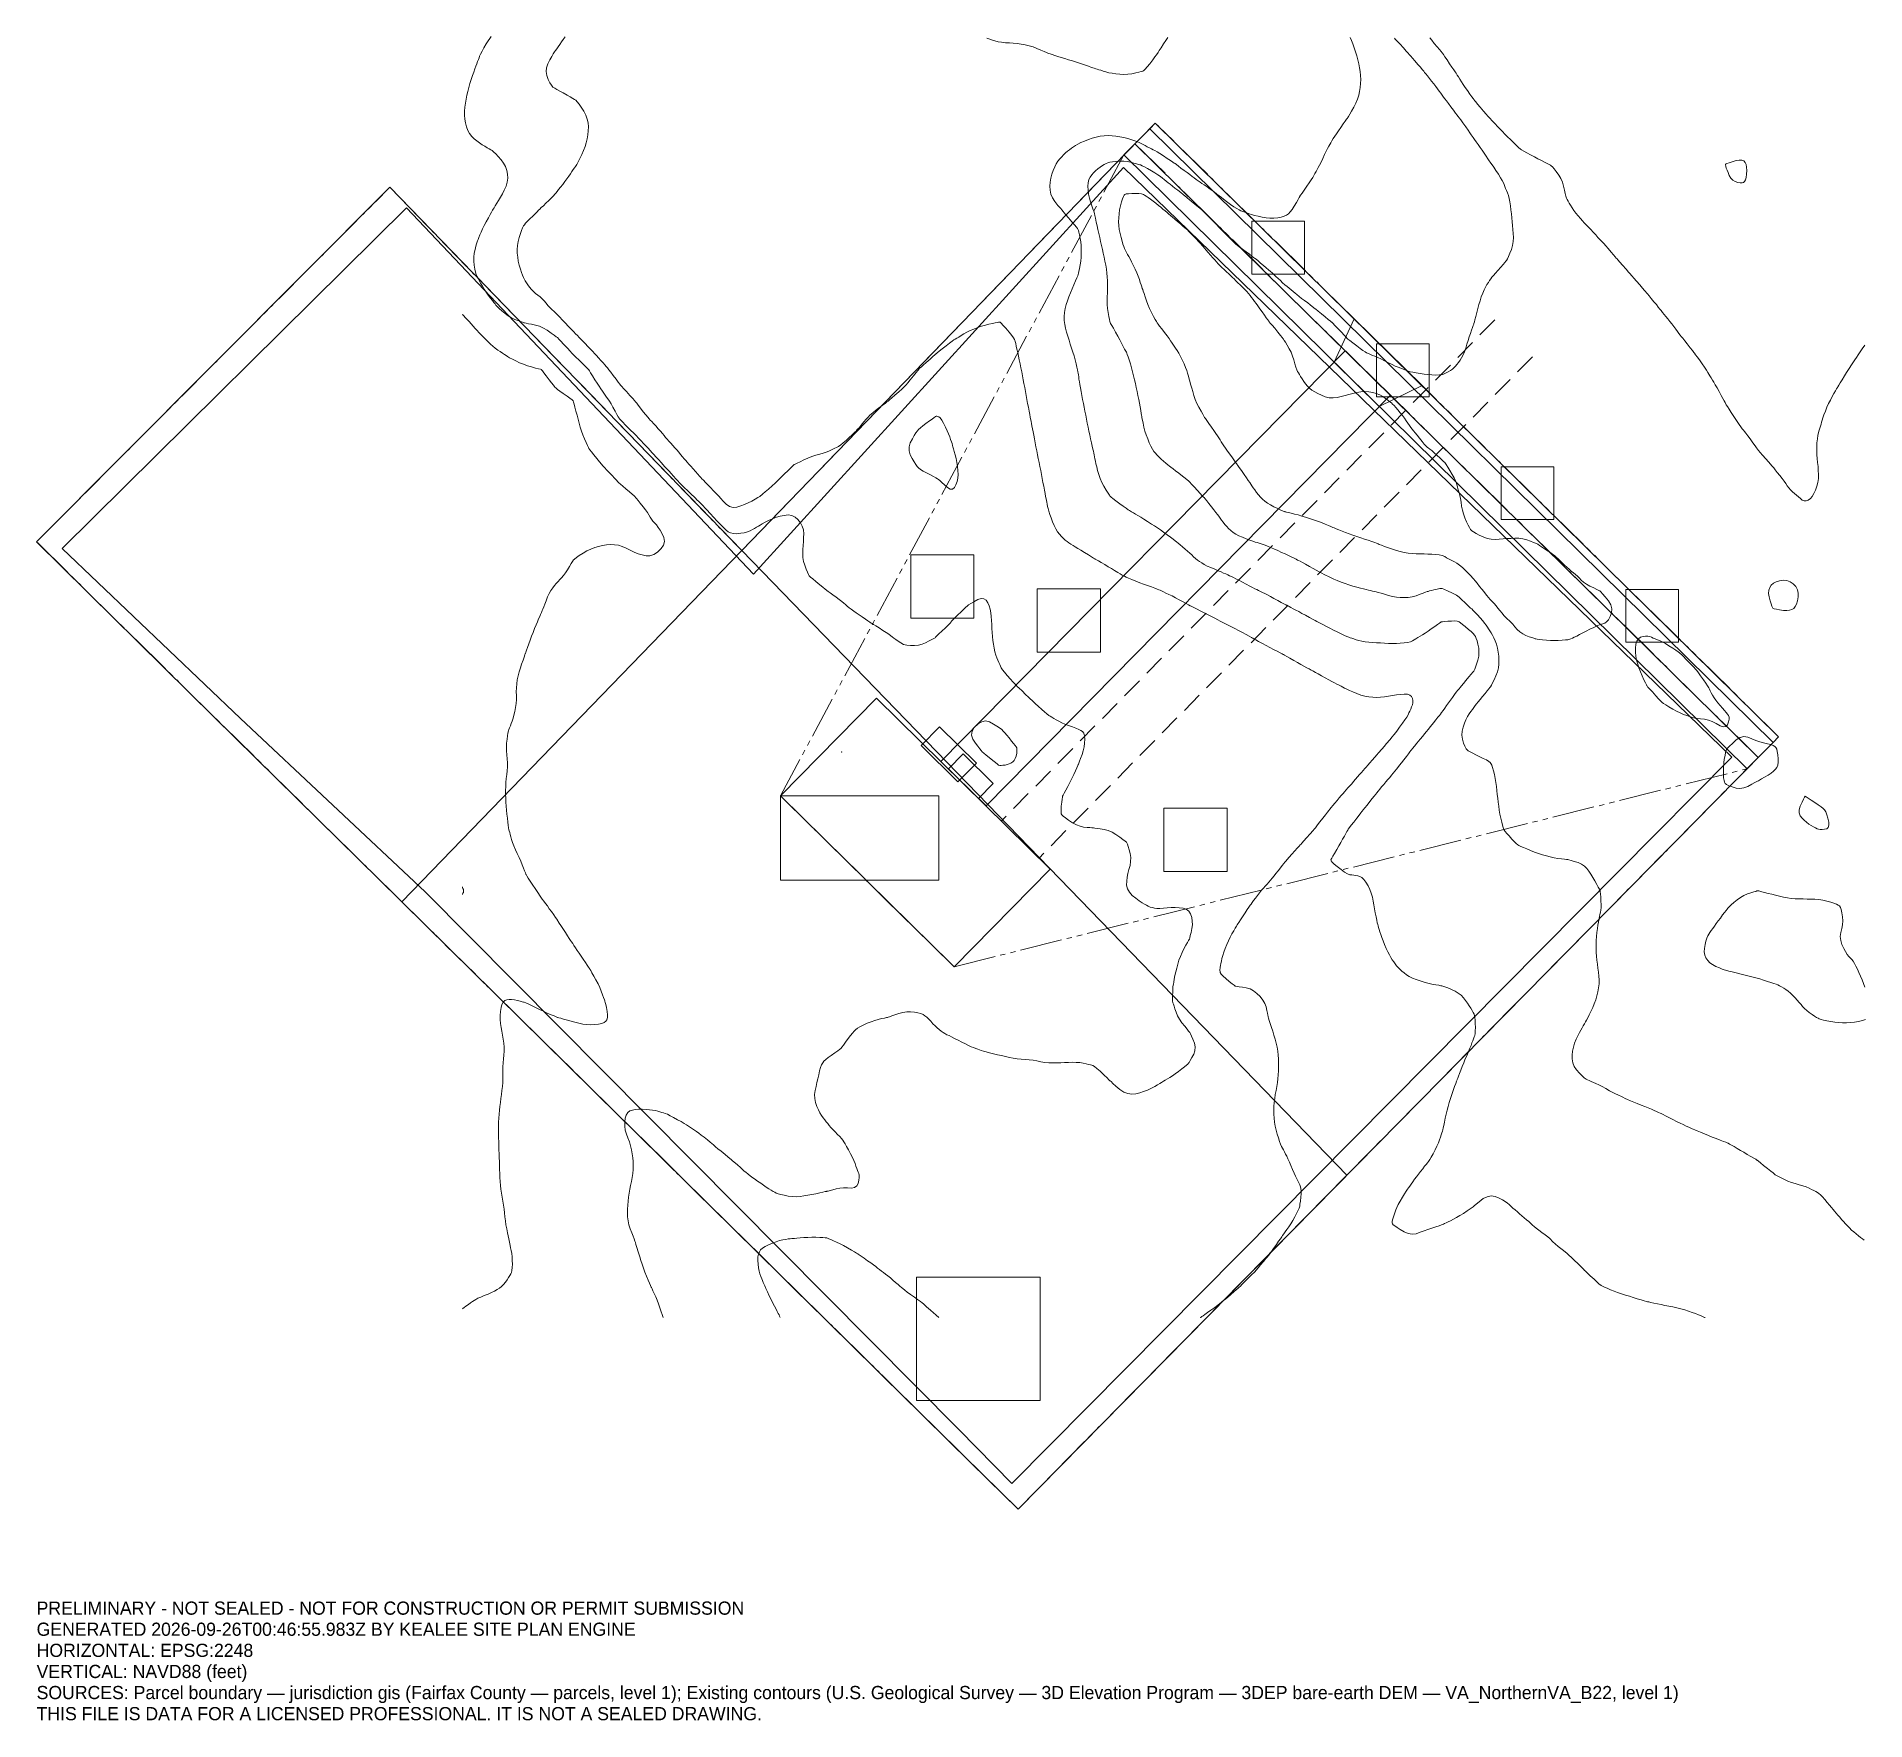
# Model space of a CAD drawing. Extents: x 1236872 to 1237219, y 449292 to 449611.
import ezdxf

# ---------------------------------------------------------------- set-up
doc = ezdxf.new("R2010")
doc.units = 0
doc.linetypes.add('DASHED', pattern=[6, 4, -2])
doc.linetypes.add('PHANTOM', pattern=[13, 8, -1, 1, -1, 1, -1])
for name, color, linetype, lineweight in [('C-ANNO-NPLT', 250, 'Continuous', 0), ('C-BLDG-FTPR-N', 6, 'Continuous', 0), ('C-LODS', 30, 'PHANTOM', 0), ('C-PVMT', 8, 'Continuous', 0), ('C-SITE-N', 6, 'Continuous', 0), ('C-STRM-AREA', 150, 'PHANTOM', 0), ('C-SWMG', 92, 'Continuous', 0), ('C-TOPO-MAJR-E', 32, 'DASHED', 0), ('C-TOPO-SPOT', 7, 'Continuous', 0), ('C-TOPO-SURF', 253, 'Continuous', 0), ('C-UTIL', 4, 'DASHED', 0), ('L-PLNT-TREE', 90, 'Continuous', 0), ('V-PROP-BNDY', 7, 'Continuous', 0)]:
    doc.layers.add(name, color=color, linetype=linetype, lineweight=lineweight)

msp = doc.modelspace()

# ---------------------------------------------------------------- texts
at = {"layer": 'C-ANNO-NPLT'}
for s, p in [('PRELIMINARY - NOT SEALED - NOT FOR CONSTRUCTION OR PERMIT SUBMISSION', (1236872.35, 449311.67)), ('GENERATED 2026-09-26T00:46:55.983Z BY KEALEE SITE PLAN ENGINE', (1236872.35, 449307.67)), ('HORIZONTAL: EPSG:2248', (1236872.35, 449303.67)), ('VERTICAL: NAVD88 (feet)', (1236872.35, 449299.67)), ('SOURCES: Parcel boundary — jurisdiction gis (Fairfax County — parcels, level 1); Existing contours (U.S. Geological Survey — 3D Elevation Program — 3DEP bare-earth DEM — VA_NorthernVA_B22, level 1)', (1236872.35, 449295.67)), ('THIS FILE IS DATA FOR A LICENSED PROFESSIONAL. IT IS NOT A SEALED DRAWING.', (1236872.35, 449291.67))]:
    msp.add_text(s, height=2.5, dxfattribs=at).set_placement(p)

# ---------------------------------------------------------------- linework, layer by layer
at = {"layer": 'C-BLDG-FTPR-N'}
msp.add_lwpolyline([(1237064.47, 449452.99), (1237031.56, 449485.38), (1237013.33, 449466.87), (1237046.23, 449434.47), (1237064.47, 449452.99)], close=True, dxfattribs=at)
at = {"layer": 'C-LODS'}
msp.add_lwpolyline([(1237013.33, 449466.87), (1237046.23, 449434.47), (1237196.54, 449472.02), (1237198.64, 449474.16), (1237201.45, 449477.01), (1237202.5, 449478.08), (1237122.09, 449557.25), (1237084.37, 449594.39), (1237078.41, 449588.34), (1237013.33, 449466.87)], close=True, dxfattribs=at)
at = {"layer": 'C-PVMT'}
for points in [[(1237202.5, 449478.08), (1237084.37, 449594.39), (1237083.32, 449593.32), (1237201.45, 449477.01), (1237202.5, 449478.08)], [(1237198.64, 449474.16), (1237080.51, 449590.47), (1237078.41, 449588.34), (1237196.54, 449472.02), (1237198.64, 449474.16)], [(1237122.09, 449557.25), (1237134.92, 449544.62), (1237126.82, 449540.67), (1237118.27, 449549.09), (1237122.09, 449557.25)], [(1237128.92, 449542.81), (1237120.37, 449551.23), (1237043.74, 449473.39), (1237052.29, 449464.98), (1237128.92, 449542.81)], [(1237046.95, 449469.53), (1237050.46, 449473.09), (1237043.47, 449479.97), (1237039.97, 449476.41), (1237046.95, 449469.53)], [(1237053.67, 449469.23), (1237047.97, 449474.84), (1237045.16, 449471.99), (1237050.86, 449466.38), (1237053.67, 449469.23)]]:
    msp.add_lwpolyline(points, close=True, dxfattribs=at)
at = {"layer": 'C-SITE-N'}
for points in [[(1237193.64, 449474.19), (1237057.21, 449336.54), (1237047.23, 449346.7), (1236946.01, 449448.67), (1236911.02, 449481.54), (1236877.18, 449513.76), (1236942.43, 449578.32), (1237008.2, 449508.9), (1237078.34, 449585.97), (1237193.64, 449474.19)], [(1237005.98, 449513.38), (1237005.98, 449513.38), (1237005.98, 449513.38), (1236941.59, 449446.77), (1237049.49, 449340.4), (1237058.35, 449331.67), (1237058.35, 449331.67), (1237120.66, 449394.96), (1237005.98, 449513.38)], [(1237013.33, 449450.87), (1237043.33, 449450.87), (1237043.33, 449466.87), (1237013.33, 449466.87), (1237013.33, 449450.87)]]:
    msp.add_lwpolyline(points, close=True, dxfattribs=at)
at = {"layer": 'C-STRM-AREA'}
msp.add_lwpolyline([(1237198.64, 449474.16), (1237058.35, 449331.67), (1237048.09, 449341.78), (1236941.27, 449447.08), (1236906.03, 449481.81), (1236872.35, 449515.02), (1236939.31, 449582.22), (1237005.98, 449513.38), (1237080.51, 449590.47), (1237198.64, 449474.16)], close=True, dxfattribs=at)
at = {"layer": 'C-SWMG'}
msp.add_lwpolyline([(1237039.11, 449352.24), (1237062.54, 449352.24), (1237062.54, 449375.67), (1237039.11, 449375.67), (1237039.11, 449352.24)], close=True, dxfattribs=at)
at = {"layer": 'C-TOPO-MAJR-E'}
for points in [[(1236991.07, 449367.98), (1236991.01, 449368.17), (1236990.89, 449368.54), (1236990.71, 449369.1), (1236990.47, 449369.85), (1236990.21, 449370.57), (1236989.95, 449371.26), (1236989.68, 449371.91), (1236989.39, 449372.54), (1236989.17, 449373.04), (1236989, 449373.41), (1236988.89, 449373.66), (1236988.84, 449373.78), (1236988.72, 449374.06), (1236988.53, 449374.5), (1236988.27, 449375.09), (1236987.94, 449375.84), (1236987.64, 449376.59), (1236987.36, 449377.34), (1236987.1, 449378.08), (1236986.87, 449378.83), (1236986.66, 449379.51), (1236986.48, 449380.1), (1236986.32, 449380.63), (1236986.18, 449381.07), (1236986.06, 449381.48), (1236985.94, 449381.86), (1236985.84, 449382.2), (1236985.76, 449382.5), (1236985.62, 449382.91), (1236985.42, 449383.44), (1236985.17, 449384.07), (1236984.86, 449384.82), (1236984.62, 449385.57), (1236984.46, 449386.32), (1236984.36, 449387.07), (1236984.34, 449387.81), (1236984.34, 449388.56), (1236984.38, 449389.31), (1236984.44, 449390.06), (1236984.54, 449390.81), (1236984.65, 449391.56), (1236984.78, 449392.31), (1236984.93, 449393.05), (1236985.1, 449393.8), (1236985.23, 449394.55), (1236985.33, 449395.3), (1236985.4, 449396.05), (1236985.43, 449396.8), (1236985.41, 449397.54), (1236985.35, 449398.29), (1236985.25, 449399.04), (1236985.1, 449399.79), (1236984.91, 449400.54), (1236984.69, 449401.29), (1236984.42, 449402.04), (1236984.12, 449402.78), (1236983.92, 449403.53), (1236983.81, 449404.28), (1236983.81, 449405.03), (1236983.91, 449405.78), (1236984.1, 449406.38), (1236984.39, 449406.83), (1236984.78, 449407.14), (1236985.26, 449407.3), (1236985.8, 449407.41), (1236986.42, 449407.47), (1236987.1, 449407.48), (1236987.85, 449407.45), (1236988.52, 449407.39), (1236989.11, 449407.31), (1236989.62, 449407.21), (1236990.06, 449407.09), (1236990.46, 449406.97), (1236990.84, 449406.87), (1236991.18, 449406.77), (1236991.49, 449406.68), (1236991.92, 449406.51), (1236992.45, 449406.25), (1236993.09, 449405.91), (1236993.83, 449405.49), (1236994.49, 449405.12), (1236995.05, 449404.79), (1236995.53, 449404.5), (1236995.91, 449404.26), (1236996.29, 449404.02), (1236996.66, 449403.78), (1236997.03, 449403.53), (1236997.4, 449403.27), (1236997.83, 449402.96), (1236998.32, 449402.58), (1236998.87, 449402.15), (1236999.48, 449401.65), (1236999.98, 449401.25), (1237000.35, 449400.95), (1237000.61, 449400.73), (1237000.74, 449400.61), (1237001.03, 449400.37), (1237001.47, 449400), (1237002.07, 449399.51), (1237002.82, 449398.89), (1237003.38, 449398.43), (1237003.76, 449398.11), (1237003.96, 449397.95), (1237003.97, 449397.94), (1237004.17, 449397.77), (1237004.54, 449397.45), (1237005.1, 449396.97), (1237005.83, 449396.34), (1237006.41, 449395.83), (1237006.85, 449395.46), (1237007.13, 449395.21), (1237007.26, 449395.1), (1237007.51, 449394.9), (1237007.89, 449394.63), (1237008.38, 449394.28), (1237009, 449393.84), (1237009.58, 449393.44), (1237010.13, 449393.07), (1237010.65, 449392.72), (1237011.13, 449392.41), (1237011.56, 449392.13), (1237011.93, 449391.91), (1237012.25, 449391.73), (1237012.52, 449391.59), (1237012.91, 449391.45), (1237013.42, 449391.31), (1237014.04, 449391.16), (1237014.79, 449391.01), (1237015.54, 449390.93), (1237016.29, 449390.9), (1237017.04, 449390.95), (1237017.79, 449391.05), (1237018.53, 449391.18), (1237019.28, 449391.32), (1237020.03, 449391.47), (1237020.78, 449391.64), (1237021.36, 449391.78), (1237021.78, 449391.87), (1237022.03, 449391.91), (1237022.12, 449391.92), (1237022.35, 449391.97), (1237022.72, 449392.07), (1237023.24, 449392.21), (1237023.9, 449392.4), (1237024.59, 449392.53), (1237025.29, 449392.6), (1237026.02, 449392.6), (1237026.77, 449392.54), (1237027.36, 449392.66), (1237027.79, 449392.93), (1237028.06, 449393.38), (1237028.17, 449394), (1237028.22, 449394.52), (1237028.22, 449394.96), (1237028.17, 449395.29), (1237028.06, 449395.54), (1237027.93, 449395.85), (1237027.79, 449396.23), (1237027.64, 449396.66), (1237027.47, 449397.17), (1237027.24, 449397.73), (1237026.96, 449398.35), (1237026.62, 449399.04), (1237026.22, 449399.79), (1237025.87, 449400.42), (1237025.58, 449400.93), (1237025.35, 449401.32), (1237025.17, 449401.59), (1237024.91, 449401.91), (1237024.58, 449402.29), (1237024.17, 449402.71), (1237023.69, 449403.19), (1237023.26, 449403.63), (1237022.89, 449404.04), (1237022.57, 449404.41), (1237022.3, 449404.74), (1237022.02, 449405.09), (1237021.73, 449405.47), (1237021.43, 449405.86), (1237021.12, 449406.28), (1237020.81, 449406.78), (1237020.53, 449407.36), (1237020.25, 449408.02), (1237019.99, 449408.77), (1237019.85, 449409.52), (1237019.81, 449410.27), (1237019.89, 449411.02), (1237020.07, 449411.77), (1237020.25, 449412.51), (1237020.43, 449413.26), (1237020.6, 449414.01), (1237020.76, 449414.76), (1237020.94, 449415.39), (1237021.13, 449415.9), (1237021.34, 449416.29), (1237021.56, 449416.56), (1237021.91, 449416.89), (1237022.37, 449417.26), (1237022.95, 449417.69), (1237023.64, 449418.16), (1237024.18, 449418.54), (1237024.55, 449418.81), (1237024.76, 449418.98), (1237024.82, 449419.04), (1237024.98, 449419.26), (1237025.26, 449419.64), (1237025.66, 449420.16), (1237026.17, 449420.85), (1237026.61, 449421.42), (1237026.98, 449421.9), (1237027.29, 449422.26), (1237027.53, 449422.52), (1237027.9, 449422.81), (1237028.39, 449423.11), (1237029.01, 449423.43), (1237029.76, 449423.76), (1237030.49, 449424.05), (1237031.19, 449424.3), (1237031.86, 449424.49), (1237032.51, 449424.64), (1237033.03, 449424.76), (1237033.4, 449424.84), (1237033.64, 449424.89), (1237033.73, 449424.91), (1237033.99, 449425), (1237034.42, 449425.15), (1237035, 449425.36), (1237035.75, 449425.63), (1237036.5, 449425.82), (1237037.25, 449425.92), (1237037.99, 449425.93), (1237038.74, 449425.85), (1237039.39, 449425.74), (1237039.93, 449425.59), (1237040.36, 449425.41), (1237040.69, 449425.19), (1237041.05, 449424.91), (1237041.42, 449424.56), (1237041.82, 449424.15), (1237042.23, 449423.68), (1237042.64, 449423.26), (1237043.03, 449422.88), (1237043.41, 449422.56), (1237043.77, 449422.28), (1237044.14, 449422.03), (1237044.51, 449421.8), (1237044.89, 449421.6), (1237045.28, 449421.42), (1237045.75, 449421.19), (1237046.32, 449420.91), (1237046.98, 449420.57), (1237047.72, 449420.18), (1237048.4, 449419.84), (1237048.99, 449419.56), (1237049.5, 449419.33), (1237049.94, 449419.15), (1237050.35, 449418.99), (1237050.72, 449418.84), (1237051.06, 449418.72), (1237051.37, 449418.62), (1237051.79, 449418.49), (1237052.32, 449418.35), (1237052.96, 449418.18), (1237053.71, 449417.99), (1237054.46, 449417.81), (1237055.21, 449417.63), (1237055.96, 449417.46), (1237056.71, 449417.29), (1237057.46, 449417.15), (1237058.2, 449417.04), (1237058.95, 449416.97), (1237059.7, 449416.93), (1237060.45, 449416.85), (1237061.2, 449416.75), (1237061.95, 449416.62), (1237062.69, 449416.45), (1237063.44, 449416.34), (1237064.19, 449416.27), (1237064.94, 449416.24), (1237065.69, 449416.26), (1237066.44, 449416.28), (1237067.19, 449416.31), (1237067.93, 449416.34), (1237068.68, 449416.37), (1237069.39, 449416.36), (1237070.05, 449416.31), (1237070.67, 449416.22), (1237071.25, 449416.08), (1237071.72, 449415.97), (1237072.09, 449415.89), (1237072.37, 449415.82), (1237072.54, 449415.78), (1237072.86, 449415.57), (1237073.31, 449415.2), (1237073.91, 449414.66), (1237074.66, 449413.95), (1237075.22, 449413.42), (1237075.59, 449413.06), (1237075.78, 449412.88), (1237075.79, 449412.88), (1237075.98, 449412.71), (1237076.35, 449412.37), (1237076.92, 449411.87), (1237077.66, 449411.2), (1237078.41, 449410.73), (1237079.16, 449410.44), (1237079.91, 449410.33), (1237080.66, 449410.42), (1237081.41, 449410.58), (1237082.16, 449410.81), (1237082.9, 449411.1), (1237083.65, 449411.47), (1237084.29, 449411.8), (1237084.82, 449412.09), (1237085.24, 449412.34), (1237085.55, 449412.56), (1237085.9, 449412.78), (1237086.27, 449413.01), (1237086.68, 449413.25), (1237087.11, 449413.49), (1237087.6, 449413.79), (1237088.15, 449414.17), (1237088.75, 449414.61), (1237089.4, 449415.12), (1237089.91, 449415.52), (1237090.29, 449415.83), (1237090.52, 449416.03), (1237090.62, 449416.12), (1237090.78, 449416.36), (1237091.01, 449416.73), (1237091.31, 449417.25), (1237091.68, 449417.9), (1237091.88, 449418.57), (1237091.91, 449419.27), (1237091.78, 449420), (1237091.48, 449420.75), (1237091.23, 449421.33), (1237091.05, 449421.74), (1237090.93, 449421.99), (1237090.86, 449422.08), (1237090.68, 449422.3), (1237090.38, 449422.68), (1237089.96, 449423.2), (1237089.43, 449423.86), (1237088.97, 449424.53), (1237088.6, 449425.19), (1237088.31, 449425.85), (1237088.09, 449426.5), (1237087.92, 449427.02), (1237087.79, 449427.39), (1237087.71, 449427.63), (1237087.67, 449427.72), (1237087.64, 449427.98), (1237087.64, 449428.4), (1237087.65, 449428.98), (1237087.67, 449429.73), (1237087.69, 449430.3), (1237087.72, 449430.71), (1237087.73, 449430.93), (1237087.75, 449430.99), (1237087.79, 449431.2), (1237087.86, 449431.58), (1237087.96, 449432.11), (1237088.09, 449432.8), (1237088.25, 449433.51), (1237088.43, 449434.23), (1237088.63, 449434.97), (1237088.86, 449435.72), (1237089.13, 449436.45), (1237089.44, 449437.16), (1237089.79, 449437.86), (1237090.18, 449438.54), (1237090.48, 449439.07), (1237090.69, 449439.44), (1237090.81, 449439.66), (1237090.84, 449439.73), (1237090.91, 449439.97), (1237091.01, 449440.38), (1237091.15, 449440.96), (1237091.32, 449441.71), (1237091.4, 449442.43), (1237091.39, 449443.14), (1237091.28, 449443.83), (1237091.07, 449444.5), (1237090.73, 449445.01), (1237090.25, 449445.38), (1237089.64, 449445.59), (1237088.89, 449445.66), (1237088.14, 449445.69), (1237087.39, 449445.68), (1237086.65, 449445.64), (1237085.9, 449445.57), (1237085.24, 449445.54), (1237084.67, 449445.54), (1237084.19, 449445.59), (1237083.81, 449445.69), (1237083.42, 449445.8), (1237083.05, 449445.95), (1237082.68, 449446.13), (1237082.32, 449446.33), (1237081.87, 449446.62), (1237081.33, 449447), (1237080.71, 449447.46), (1237079.99, 449448), (1237079.46, 449448.59), (1237079.11, 449449.24), (1237078.94, 449449.94), (1237078.96, 449450.69), (1237079.03, 449451.44), (1237079.16, 449452.18), (1237079.34, 449452.93), (1237079.58, 449453.68), (1237079.7, 449454.43), (1237079.71, 449455.18), (1237079.61, 449455.93), (1237079.4, 449456.67), (1237079.22, 449457.27), (1237079.08, 449457.7), (1237078.97, 449457.97), (1237078.9, 449458.09), (1237078.66, 449458.3), (1237078.24, 449458.62), (1237077.66, 449459.04), (1237076.92, 449459.56), (1237076.17, 449459.98), (1237075.42, 449460.29), (1237074.67, 449460.5), (1237073.92, 449460.61), (1237073.34, 449460.69), (1237072.92, 449460.75), (1237072.67, 449460.78), (1237072.58, 449460.78), (1237072.35, 449460.8), (1237071.97, 449460.84), (1237071.45, 449460.89), (1237070.79, 449460.96), (1237070.11, 449461.13), (1237069.41, 449461.4), (1237068.68, 449461.78), (1237067.93, 449462.27), (1237067.35, 449462.68), (1237066.92, 449463.02), (1237066.66, 449463.29), (1237066.56, 449463.49), (1237066.51, 449463.82), (1237066.51, 449464.3), (1237066.56, 449464.91), (1237066.65, 449465.66), (1237066.73, 449466.22), (1237066.78, 449466.6), (1237066.8, 449466.79), (1237066.81, 449466.8), (1237066.91, 449466.99), (1237067.11, 449467.36), (1237067.41, 449467.92), (1237067.81, 449468.66), (1237068.19, 449469.4), (1237068.56, 449470.15), (1237068.91, 449470.9), (1237069.25, 449471.64), (1237069.5, 449472.21), (1237069.68, 449472.6), (1237069.77, 449472.81), (1237069.79, 449472.85), (1237069.86, 449473.05), (1237070.01, 449473.42), (1237070.22, 449473.97), (1237070.49, 449474.69), (1237070.71, 449475.41), (1237070.86, 449476.14), (1237070.97, 449476.88), (1237071.01, 449477.63), (1237070.96, 449478.24), (1237070.82, 449478.72), (1237070.6, 449479.06), (1237070.28, 449479.26), (1237069.86, 449479.47), (1237069.32, 449479.69), (1237068.68, 449479.93), (1237067.93, 449480.18), (1237067.25, 449480.44), (1237066.63, 449480.72), (1237066.07, 449481), (1237065.57, 449481.3), (1237065.14, 449481.56), (1237064.76, 449481.79), (1237064.45, 449481.98), (1237064.2, 449482.13), (1237063.84, 449482.4), (1237063.39, 449482.77), (1237062.84, 449483.26), (1237062.19, 449483.85), (1237061.68, 449484.32), (1237061.3, 449484.67), (1237061.07, 449484.89), (1237060.97, 449484.98), (1237060.73, 449485.22), (1237060.33, 449485.59), (1237059.79, 449486.1), (1237059.11, 449486.76), (1237058.58, 449487.26), (1237058.2, 449487.62), (1237057.98, 449487.83), (1237057.92, 449487.89), (1237057.72, 449488.11), (1237057.38, 449488.48), (1237056.9, 449489.01), (1237056.27, 449489.7), (1237055.78, 449490.29), (1237055.4, 449490.77), (1237055.15, 449491.16), (1237055.03, 449491.44), (1237054.88, 449491.77), (1237054.71, 449492.15), (1237054.52, 449492.56), (1237054.31, 449493.03), (1237054.12, 449493.56), (1237053.96, 449494.17), (1237053.81, 449494.85), (1237053.69, 449495.6), (1237053.59, 449496.34), (1237053.51, 449497.09), (1237053.45, 449497.84), (1237053.41, 449498.59), (1237053.36, 449499.34), (1237053.31, 449500.09), (1237053.25, 449500.84), (1237053.18, 449501.58), (1237053.05, 449502.27), (1237052.86, 449502.9), (1237052.62, 449503.46), (1237052.31, 449503.97), (1237051.89, 449504.24), (1237051.36, 449504.28), (1237050.72, 449504.09), (1237049.97, 449503.66), (1237049.39, 449503.32), (1237048.99, 449503.06), (1237048.76, 449502.9), (1237048.7, 449502.82), (1237048.48, 449502.6), (1237048.1, 449502.24), (1237047.57, 449501.74), (1237046.89, 449501.09), (1237046.35, 449500.58), (1237045.98, 449500.2), (1237045.76, 449499.96), (1237045.7, 449499.86), (1237045.48, 449499.62), (1237045.11, 449499.24), (1237044.58, 449498.72), (1237043.89, 449498.06), (1237043.35, 449497.55), (1237042.96, 449497.17), (1237042.72, 449496.94), (1237042.63, 449496.85), (1237042.4, 449496.7), (1237042.02, 449496.49), (1237041.51, 449496.22), (1237040.85, 449495.89), (1237040.17, 449495.63), (1237039.47, 449495.46), (1237038.74, 449495.36), (1237037.99, 449495.34), (1237037.31, 449495.42), (1237036.68, 449495.58), (1237036.12, 449495.84), (1237035.63, 449496.19), (1237035.19, 449496.51), (1237034.81, 449496.78), (1237034.5, 449497.02), (1237034.25, 449497.22), (1237033.88, 449497.49), (1237033.38, 449497.83), (1237032.76, 449498.23), (1237032.01, 449498.7), (1237031.41, 449499.07), (1237030.97, 449499.34), (1237030.68, 449499.52), (1237030.54, 449499.6), (1237030.29, 449499.76), (1237029.91, 449500.01), (1237029.42, 449500.35), (1237028.81, 449500.78), (1237028.24, 449501.18), (1237027.7, 449501.56), (1237027.21, 449501.9), (1237026.76, 449502.23), (1237026.35, 449502.53), (1237025.97, 449502.83), (1237025.64, 449503.11), (1237025.34, 449503.38), (1237024.95, 449503.7), (1237024.47, 449504.07), (1237023.9, 449504.5), (1237023.24, 449504.98), (1237022.72, 449505.36), (1237022.35, 449505.63), (1237022.12, 449505.79), (1237022.03, 449505.85), (1237021.78, 449506.06), (1237021.36, 449506.4), (1237020.78, 449506.87), (1237020.03, 449507.49), (1237019.46, 449507.97), (1237019.05, 449508.31), (1237018.82, 449508.52), (1237018.76, 449508.59), (1237018.65, 449508.83), (1237018.47, 449509.24), (1237018.23, 449509.82), (1237017.93, 449510.57), (1237017.71, 449511.31), (1237017.59, 449512.06), (1237017.55, 449512.81), (1237017.59, 449513.56), (1237017.64, 449514.31), (1237017.68, 449515.06), (1237017.72, 449515.81), (1237017.77, 449516.55), (1237017.68, 449517.27), (1237017.46, 449517.96), (1237017.11, 449518.62), (1237016.63, 449519.26), (1237016.09, 449519.71), (1237015.47, 449519.99), (1237014.79, 449520.1), (1237014.04, 449520.03), (1237013.29, 449519.89), (1237012.55, 449519.68), (1237011.8, 449519.39), (1237011.05, 449519.04), (1237010.41, 449518.72), (1237009.88, 449518.44), (1237009.46, 449518.2), (1237009.14, 449517.99), (1237008.8, 449517.77), (1237008.42, 449517.55), (1237008.02, 449517.32), (1237007.58, 449517.09), (1237007.07, 449516.9), (1237006.48, 449516.74), (1237005.81, 449516.63), (1237005.06, 449516.56), (1237004.41, 449516.58), (1237003.86, 449516.7), (1237003.42, 449516.91), (1237003.07, 449517.22), (1237002.71, 449517.55), (1237002.33, 449517.91), (1237001.95, 449518.3), (1237001.55, 449518.71), (1237001.17, 449519.11), (1237000.82, 449519.48), (1237000.5, 449519.83), (1237000.2, 449520.17), (1236999.87, 449520.54), (1236999.49, 449520.95), (1236999.08, 449521.39), (1236998.63, 449521.87), (1236998.22, 449522.3), (1236997.84, 449522.67), (1236997.51, 449523), (1236997.22, 449523.26), (1236996.89, 449523.58), (1236996.51, 449523.94), (1236996.1, 449524.34), (1236995.64, 449524.79), (1236995.22, 449525.2), (1236994.85, 449525.58), (1236994.51, 449525.91), (1236994.22, 449526.21), (1236993.88, 449526.56), (1236993.51, 449526.97), (1236993.09, 449527.43), (1236992.64, 449527.94), (1236992.24, 449528.38), (1236991.9, 449528.75), (1236991.61, 449529.06), (1236991.38, 449529.3), (1236991.08, 449529.62), (1236990.7, 449530.03), (1236990.26, 449530.53), (1236989.74, 449531.11), (1236989.32, 449531.59), (1236988.98, 449531.96), (1236988.73, 449532.23), (1236988.57, 449532.4), (1236988.31, 449532.68), (1236987.93, 449533.08), (1236987.45, 449533.61), (1236986.86, 449534.25), (1236986.39, 449534.75), (1236986.03, 449535.13), (1236985.79, 449535.37), (1236985.67, 449535.48), (1236985.42, 449535.72), (1236985.05, 449536.08), (1236984.55, 449536.58), (1236983.92, 449537.21), (1236983.43, 449537.71), (1236983.06, 449538.08), (1236982.83, 449538.33), (1236982.73, 449538.45), (1236982.55, 449538.73), (1236982.3, 449539.16), (1236981.98, 449539.76), (1236981.59, 449540.51), (1236981.23, 449541.15), (1236980.91, 449541.69), (1236980.62, 449542.12), (1236980.37, 449542.45), (1236980.11, 449542.8), (1236979.85, 449543.18), (1236979.58, 449543.57), (1236979.31, 449543.99), (1236978.98, 449544.49), (1236978.61, 449545.08), (1236978.18, 449545.74), (1236977.71, 449546.49), (1236977.35, 449547.05), (1236977.11, 449547.43), (1236976.99, 449547.62), (1236976.99, 449547.62), (1236976.81, 449547.8), (1236976.43, 449548.18), (1236975.87, 449548.73), (1236975.12, 449549.48), (1236974.56, 449550.04), (1236974.18, 449550.41), (1236974, 449550.6), (1236973.99, 449550.61), (1236973.82, 449550.79), (1236973.46, 449551.17), (1236972.94, 449551.73), (1236972.24, 449552.48), (1236971.7, 449553.05), (1236971.33, 449553.45), (1236971.12, 449553.68), (1236971.07, 449553.72), (1236970.85, 449553.89), (1236970.46, 449554.18), (1236969.88, 449554.59), (1236969.13, 449555.11), (1236968.39, 449555.54), (1236967.64, 449555.88), (1236966.89, 449556.11), (1236966.14, 449556.25), (1236965.55, 449556.36), (1236965.11, 449556.45), (1236964.83, 449556.51), (1236964.7, 449556.54), (1236964.45, 449556.63), (1236964.07, 449556.76), (1236963.58, 449556.94), (1236962.96, 449557.17), (1236962.34, 449557.48), (1236961.73, 449557.85), (1236961.13, 449558.3), (1236960.53, 449558.81), (1236960.04, 449559.25), (1236959.67, 449559.61), (1236959.4, 449559.89), (1236959.25, 449560.1), (1236959.03, 449560.38), (1236958.74, 449560.76), (1236958.39, 449561.22), (1236957.96, 449561.77), (1236957.55, 449562.32), (1236957.18, 449562.89), (1236956.83, 449563.47), (1236956.51, 449564.05), (1236956.25, 449564.54), (1236956.04, 449564.91), (1236955.89, 449565.18), (1236955.79, 449565.34), (1236955.68, 449565.65), (1236955.56, 449566.1), (1236955.43, 449566.7), (1236955.29, 449567.45), (1236955.22, 449568.2), (1236955.23, 449568.95), (1236955.31, 449569.7), (1236955.46, 449570.44), (1236955.6, 449571.05), (1236955.72, 449571.52), (1236955.82, 449571.86), (1236955.91, 449572.05), (1236956.03, 449572.33), (1236956.18, 449572.7), (1236956.37, 449573.17), (1236956.6, 449573.73), (1236956.88, 449574.33), (1236957.2, 449574.98), (1236957.56, 449575.68), (1236957.98, 449576.43), (1236958.32, 449577.04), (1236958.58, 449577.52), (1236958.76, 449577.85), (1236958.87, 449578.05), (1236959.04, 449578.34), (1236959.27, 449578.71), (1236959.56, 449579.17), (1236959.92, 449579.72), (1236960.27, 449580.32), (1236960.62, 449580.97), (1236960.97, 449581.67), (1236961.32, 449582.42), (1236961.54, 449583.17), (1236961.64, 449583.92), (1236961.62, 449584.67), (1236961.47, 449585.41), (1236961.23, 449586.13), (1236960.87, 449586.8), (1236960.42, 449587.43), (1236959.86, 449588.03), (1236959.39, 449588.52), (1236958.99, 449588.89), (1236958.68, 449589.16), (1236958.44, 449589.31), (1236958.14, 449589.49), (1236957.76, 449589.72), (1236957.32, 449589.98), (1236956.81, 449590.28), (1236956.3, 449590.62), (1236955.8, 449590.99), (1236955.3, 449591.4), (1236954.81, 449591.85), (1236954.4, 449592.38), (1236954.06, 449592.97), (1236953.8, 449593.65), (1236953.62, 449594.4), (1236953.5, 449595.14), (1236953.44, 449595.89), (1236953.46, 449596.64), (1236953.54, 449597.39), (1236953.64, 449598.14), (1236953.76, 449598.89), (1236953.91, 449599.64), (1236954.08, 449600.38), (1236954.27, 449601.13), (1236954.48, 449601.88), (1236954.72, 449602.63), (1236954.97, 449603.38), (1236955.2, 449604.05), (1236955.41, 449604.65), (1236955.6, 449605.18), (1236955.78, 449605.64), (1236955.93, 449606.05), (1236956.08, 449606.42), (1236956.2, 449606.76), (1236956.31, 449607.05), (1236956.5, 449607.46), (1236956.77, 449607.98), (1236957.11, 449608.62), (1236957.54, 449609.37), (1236957.91, 449609.98), (1236958.23, 449610.44), (1236958.49, 449610.78)], [(1237092.9, 449367.98), (1237092.95, 449368.02), (1237093.06, 449368.09), (1237093.22, 449368.19), (1237093.44, 449368.34), (1237093.78, 449368.58), (1237094.26, 449368.92), (1237094.88, 449369.37), (1237095.63, 449369.91), (1237096.2, 449370.34), (1237096.61, 449370.64), (1237096.84, 449370.82), (1237096.91, 449370.88), (1237097.12, 449371.07), (1237097.5, 449371.38), (1237098.03, 449371.82), (1237098.71, 449372.38), (1237099.28, 449372.85), (1237099.71, 449373.23), (1237100.02, 449373.51), (1237100.21, 449373.69), (1237100.49, 449373.97), (1237100.86, 449374.34), (1237101.33, 449374.81), (1237101.89, 449375.37), (1237102.36, 449375.84), (1237102.74, 449376.21), (1237103.03, 449376.49), (1237103.22, 449376.68), (1237103.5, 449376.99), (1237103.88, 449377.42), (1237104.34, 449377.97), (1237104.9, 449378.63), (1237105.33, 449379.16), (1237105.64, 449379.53), (1237105.83, 449379.76), (1237105.9, 449379.84), (1237106.08, 449380.08), (1237106.38, 449380.5), (1237106.79, 449381.08), (1237107.32, 449381.83), (1237107.75, 449382.45), (1237108.09, 449382.94), (1237108.34, 449383.31), (1237108.49, 449383.54), (1237108.71, 449383.85), (1237108.97, 449384.23), (1237109.3, 449384.67), (1237109.68, 449385.18), (1237110.06, 449385.75), (1237110.43, 449386.37), (1237110.8, 449387.06), (1237111.17, 449387.81), (1237111.45, 449388.37), (1237111.63, 449388.74), (1237111.72, 449388.93), (1237111.72, 449388.93), (1237111.75, 449389.12), (1237111.79, 449389.5), (1237111.86, 449390.06), (1237111.95, 449390.81), (1237111.99, 449391.45), (1237111.99, 449392), (1237111.95, 449392.44), (1237111.86, 449392.78), (1237111.74, 449393.13), (1237111.58, 449393.51), (1237111.4, 449393.9), (1237111.19, 449394.31), (1237110.96, 449394.8), (1237110.69, 449395.38), (1237110.4, 449396.05), (1237110.08, 449396.8), (1237109.78, 449397.46), (1237109.51, 449398.05), (1237109.27, 449398.55), (1237109.05, 449398.97), (1237108.85, 449399.37), (1237108.65, 449399.75), (1237108.47, 449400.1), (1237108.3, 449400.42), (1237108.12, 449400.86), (1237107.91, 449401.39), (1237107.69, 449402.04), (1237107.45, 449402.78), (1237107.25, 449403.53), (1237107.08, 449404.28), (1237106.96, 449405.03), (1237106.88, 449405.78), (1237106.83, 449406.53), (1237106.83, 449407.27), (1237106.86, 449408.02), (1237106.93, 449408.77), (1237107.01, 449409.52), (1237107.12, 449410.27), (1237107.25, 449411.02), (1237107.39, 449411.77), (1237107.51, 449412.51), (1237107.6, 449413.26), (1237107.67, 449414.01), (1237107.71, 449414.76), (1237107.74, 449415.51), (1237107.74, 449416.26), (1237107.71, 449417.01), (1237107.67, 449417.75), (1237107.59, 449418.5), (1237107.46, 449419.25), (1237107.28, 449420), (1237107.07, 449420.75), (1237106.85, 449421.5), (1237106.62, 449422.24), (1237106.39, 449422.99), (1237106.16, 449423.74), (1237105.97, 449424.32), (1237105.85, 449424.74), (1237105.78, 449424.99), (1237105.76, 449425.08), (1237105.71, 449425.31), (1237105.63, 449425.68), (1237105.52, 449426.2), (1237105.37, 449426.86), (1237105.11, 449427.52), (1237104.74, 449428.17), (1237104.25, 449428.81), (1237103.64, 449429.44), (1237103, 449429.93), (1237102.33, 449430.29), (1237101.62, 449430.51), (1237100.87, 449430.59), (1237100.28, 449430.66), (1237099.86, 449430.72), (1237099.61, 449430.77), (1237099.52, 449430.8), (1237099.29, 449430.97), (1237098.91, 449431.26), (1237098.4, 449431.69), (1237097.74, 449432.24), (1237097.23, 449432.71), (1237096.88, 449433.08), (1237096.69, 449433.37), (1237096.65, 449433.56), (1237096.63, 449433.76), (1237096.63, 449433.97), (1237096.65, 449434.19), (1237096.69, 449434.42), (1237096.74, 449434.73), (1237096.81, 449435.1), (1237096.9, 449435.55), (1237097, 449436.06), (1237097.15, 449436.64), (1237097.35, 449437.27), (1237097.61, 449437.96), (1237097.91, 449438.71), (1237098.23, 449439.42), (1237098.55, 449440.09), (1237098.89, 449440.72), (1237099.23, 449441.3), (1237099.51, 449441.78), (1237099.74, 449442.16), (1237099.9, 449442.43), (1237100.01, 449442.59), (1237100.21, 449442.89), (1237100.5, 449443.35), (1237100.89, 449443.95), (1237101.38, 449444.7), (1237101.79, 449445.31), (1237102.11, 449445.79), (1237102.35, 449446.14), (1237102.51, 449446.35), (1237102.72, 449446.64), (1237103, 449447.01), (1237103.35, 449447.47), (1237103.75, 449448.01), (1237104.14, 449448.51), (1237104.52, 449448.97), (1237104.88, 449449.39), (1237105.22, 449449.78), (1237105.55, 449450.16), (1237105.88, 449450.53), (1237106.21, 449450.9), (1237106.52, 449451.26), (1237106.87, 449451.68), (1237107.24, 449452.14), (1237107.65, 449452.64), (1237108.08, 449453.2), (1237108.44, 449453.67), (1237108.73, 449454.04), (1237108.95, 449454.32), (1237109.09, 449454.52), (1237109.35, 449454.82), (1237109.73, 449455.25), (1237110.22, 449455.79), (1237110.82, 449456.44), (1237111.29, 449456.96), (1237111.63, 449457.33), (1237111.84, 449457.56), (1237111.93, 449457.66), (1237112.15, 449457.91), (1237112.53, 449458.34), (1237113.04, 449458.92), (1237113.71, 449459.67), (1237114.2, 449460.23), (1237114.54, 449460.61), (1237114.71, 449460.8), (1237114.71, 449460.8), (1237114.85, 449460.99), (1237115.14, 449461.37), (1237115.56, 449461.93), (1237116.13, 449462.67), (1237116.6, 449463.28), (1237116.98, 449463.77), (1237117.25, 449464.12), (1237117.44, 449464.35), (1237117.68, 449464.65), (1237118, 449465.02), (1237118.38, 449465.47), (1237118.82, 449465.99), (1237119.23, 449466.47), (1237119.61, 449466.91), (1237119.95, 449467.29), (1237120.25, 449467.64), (1237120.56, 449467.99), (1237120.89, 449468.37), (1237121.23, 449468.76), (1237121.59, 449469.16), (1237121.95, 449469.58), (1237122.32, 449470.01), (1237122.71, 449470.45), (1237123.1, 449470.9), (1237123.46, 449471.32), (1237123.79, 449471.69), (1237124.08, 449472.03), (1237124.33, 449472.32), (1237124.65, 449472.69), (1237125.02, 449473.12), (1237125.45, 449473.62), (1237125.95, 449474.18), (1237126.36, 449474.65), (1237126.68, 449475.02), (1237126.92, 449475.3), (1237127.08, 449475.49), (1237127.35, 449475.8), (1237127.72, 449476.24), (1237128.2, 449476.8), (1237128.8, 449477.5), (1237129.25, 449478.03), (1237129.57, 449478.41), (1237129.75, 449478.62), (1237129.79, 449478.68), (1237129.96, 449478.9), (1237130.26, 449479.3), (1237130.68, 449479.88), (1237131.24, 449480.63), (1237131.69, 449481.27), (1237132.05, 449481.81), (1237132.3, 449482.25), (1237132.45, 449482.58), (1237132.61, 449482.94), (1237132.77, 449483.31), (1237132.94, 449483.71), (1237133.12, 449484.12), (1237133.2, 449484.53), (1237133.2, 449484.93), (1237133.12, 449485.32), (1237132.94, 449485.7), (1237132.62, 449485.97), (1237132.16, 449486.12), (1237131.56, 449486.17), (1237130.81, 449486.1), (1237130.06, 449486.01), (1237129.31, 449485.91), (1237128.56, 449485.78), (1237127.81, 449485.64), (1237127.06, 449485.55), (1237126.32, 449485.52), (1237125.57, 449485.55), (1237124.82, 449485.63), (1237124.07, 449485.78), (1237123.32, 449485.98), (1237122.57, 449486.24), (1237121.82, 449486.56), (1237121.19, 449486.85), (1237120.65, 449487.1), (1237120.23, 449487.3), (1237119.92, 449487.48), (1237119.58, 449487.66), (1237119.2, 449487.86), (1237118.8, 449488.06), (1237118.36, 449488.28), (1237117.85, 449488.55), (1237117.26, 449488.87), (1237116.59, 449489.23), (1237115.84, 449489.64), (1237115.23, 449489.98), (1237114.75, 449490.24), (1237114.41, 449490.43), (1237114.21, 449490.55), (1237113.93, 449490.71), (1237113.55, 449490.92), (1237113.09, 449491.16), (1237112.54, 449491.44), (1237111.94, 449491.77), (1237111.3, 449492.13), (1237110.6, 449492.52), (1237109.85, 449492.96), (1237109.28, 449493.29), (1237108.88, 449493.52), (1237108.65, 449493.65), (1237108.6, 449493.68), (1237108.39, 449493.79), (1237108.02, 449493.99), (1237107.48, 449494.27), (1237106.78, 449494.63), (1237106.08, 449495), (1237105.38, 449495.37), (1237104.67, 449495.75), (1237103.96, 449496.14), (1237103.42, 449496.43), (1237103.05, 449496.64), (1237102.84, 449496.75), (1237102.8, 449496.77), (1237102.58, 449496.89), (1237102.19, 449497.11), (1237101.62, 449497.42), (1237100.87, 449497.82), (1237100.15, 449498.21), (1237099.46, 449498.57), (1237098.81, 449498.91), (1237098.18, 449499.23), (1237097.68, 449499.49), (1237097.31, 449499.68), (1237097.06, 449499.8), (1237096.93, 449499.86), (1237096.66, 449500), (1237096.22, 449500.23), (1237095.63, 449500.54), (1237094.88, 449500.92), (1237094.17, 449501.29), (1237093.5, 449501.63), (1237092.87, 449501.96), (1237092.28, 449502.26), (1237091.8, 449502.5), (1237091.42, 449502.69), (1237091.16, 449502.83), (1237091, 449502.9), (1237090.69, 449503.07), (1237090.24, 449503.31), (1237089.64, 449503.64), (1237088.89, 449504.05), (1237088.19, 449504.43), (1237087.54, 449504.76), (1237086.94, 449505.06), (1237086.39, 449505.31), (1237085.93, 449505.53), (1237085.56, 449505.71), (1237085.27, 449505.84), (1237085.07, 449505.94), (1237084.74, 449506.07), (1237084.26, 449506.25), (1237083.65, 449506.46), (1237082.9, 449506.72), (1237082.16, 449506.99), (1237081.41, 449507.27), (1237080.66, 449507.57), (1237079.91, 449507.88), (1237079.31, 449508.14), (1237078.85, 449508.33), (1237078.54, 449508.48), (1237078.37, 449508.56), (1237078.1, 449508.72), (1237077.73, 449508.93), (1237077.25, 449509.22), (1237076.67, 449509.57), (1237076.06, 449509.93), (1237075.43, 449510.3), (1237074.78, 449510.69), (1237074.11, 449511.09), (1237073.58, 449511.4), (1237073.21, 449511.62), (1237072.98, 449511.75), (1237072.91, 449511.8), (1237072.67, 449511.94), (1237072.26, 449512.2), (1237071.68, 449512.56), (1237070.93, 449513.02), (1237070.26, 449513.43), (1237069.68, 449513.78), (1237069.19, 449514.08), (1237068.78, 449514.32), (1237068.38, 449514.57), (1237068.01, 449514.82), (1237067.65, 449515.07), (1237067.32, 449515.33), (1237066.97, 449515.65), (1237066.61, 449516.02), (1237066.24, 449516.45), (1237065.86, 449516.94), (1237065.51, 449517.5), (1237065.18, 449518.12), (1237064.88, 449518.8), (1237064.61, 449519.55), (1237064.38, 449520.22), (1237064.2, 449520.81), (1237064.06, 449521.31), (1237063.96, 449521.74), (1237063.87, 449522.15), (1237063.79, 449522.52), (1237063.72, 449522.87), (1237063.66, 449523.19), (1237063.58, 449523.61), (1237063.48, 449524.15), (1237063.36, 449524.79), (1237063.22, 449525.54), (1237063.08, 449526.28), (1237062.93, 449527.03), (1237062.79, 449527.78), (1237062.65, 449528.53), (1237062.5, 449529.28), (1237062.35, 449530.03), (1237062.2, 449530.78), (1237062.05, 449531.52), (1237061.91, 449532.27), (1237061.76, 449533.02), (1237061.61, 449533.77), (1237061.47, 449534.52), (1237061.33, 449535.22), (1237061.21, 449535.86), (1237061.09, 449536.46), (1237060.98, 449537), (1237060.89, 449537.46), (1237060.82, 449537.84), (1237060.77, 449538.13), (1237060.73, 449538.33), (1237060.67, 449538.67), (1237060.58, 449539.14), (1237060.46, 449539.76), (1237060.32, 449540.51), (1237060.17, 449541.25), (1237060.04, 449542), (1237059.9, 449542.75), (1237059.76, 449543.5), (1237059.62, 449544.25), (1237059.48, 449545), (1237059.34, 449545.74), (1237059.2, 449546.49), (1237059.06, 449547.24), (1237058.91, 449547.99), (1237058.75, 449548.74), (1237058.59, 449549.49), (1237058.44, 449550.2), (1237058.29, 449550.87), (1237058.16, 449551.51), (1237058.03, 449552.11), (1237057.92, 449552.6), (1237057.83, 449552.97), (1237057.76, 449553.23), (1237057.71, 449553.38), (1237057.52, 449553.68), (1237057.17, 449554.13), (1237056.67, 449554.73), (1237056.02, 449555.48), (1237055.52, 449556.04), (1237055.17, 449556.43), (1237054.97, 449556.64), (1237054.92, 449556.66), (1237054.86, 449556.67), (1237054.79, 449556.67), (1237054.71, 449556.66), (1237054.63, 449556.64), (1237054.41, 449556.58), (1237054.03, 449556.51), (1237053.51, 449556.41), (1237052.84, 449556.28), (1237052.16, 449556.11), (1237051.45, 449555.9), (1237050.72, 449555.64), (1237049.97, 449555.34), (1237049.28, 449555.04), (1237048.66, 449554.73), (1237048.09, 449554.41), (1237047.59, 449554.09), (1237047.15, 449553.81), (1237046.78, 449553.59), (1237046.47, 449553.41), (1237046.22, 449553.28), (1237045.85, 449553.03), (1237045.35, 449552.67), (1237044.73, 449552.19), (1237043.98, 449551.59), (1237043.41, 449551.14), (1237043.03, 449550.83), (1237042.82, 449550.67), (1237042.8, 449550.64), (1237042.6, 449550.47), (1237042.23, 449550.14), (1237041.68, 449549.66), (1237040.95, 449549.02), (1237040.38, 449548.51), (1237039.97, 449548.14), (1237039.71, 449547.9), (1237039.61, 449547.78), (1237039.38, 449547.51), (1237039.02, 449547.08), (1237038.54, 449546.49), (1237037.92, 449545.74), (1237037.46, 449545.17), (1237037.13, 449544.78), (1237036.96, 449544.57), (1237036.92, 449544.53), (1237036.71, 449544.34), (1237036.32, 449543.98), (1237035.75, 449543.47), (1237035, 449542.79), (1237034.43, 449542.28), (1237034.02, 449541.92), (1237033.79, 449541.73), (1237033.74, 449541.69), (1237033.52, 449541.53), (1237033.15, 449541.25), (1237032.62, 449540.86), (1237031.92, 449540.34), (1237031.34, 449539.9), (1237030.87, 449539.52), (1237030.51, 449539.22), (1237030.26, 449538.99), (1237029.95, 449538.66), (1237029.58, 449538.24), (1237029.14, 449537.74), (1237028.64, 449537.14), (1237028.22, 449536.65), (1237027.89, 449536.28), (1237027.65, 449536.02), (1237027.48, 449535.87), (1237027.21, 449535.61), (1237026.84, 449535.25), (1237026.36, 449534.79), (1237025.77, 449534.22), (1237025.24, 449533.75), (1237024.77, 449533.37), (1237024.34, 449533.1), (1237023.98, 449532.92), (1237023.61, 449532.74), (1237023.23, 449532.56), (1237022.85, 449532.38), (1237022.47, 449532.2), (1237022, 449532.02), (1237021.44, 449531.82), (1237020.78, 449531.63), (1237020.03, 449531.42), (1237019.28, 449531.18), (1237018.53, 449530.89), (1237017.79, 449530.57), (1237017.04, 449530.2), (1237016.48, 449529.93), (1237016.1, 449529.75), (1237015.91, 449529.65), (1237015.91, 449529.65), (1237015.72, 449529.47), (1237015.35, 449529.1), (1237014.79, 449528.54), (1237014.04, 449527.81), (1237013.48, 449527.25), (1237013.1, 449526.87), (1237012.91, 449526.68), (1237012.9, 449526.67), (1237012.71, 449526.5), (1237012.34, 449526.16), (1237011.78, 449525.65), (1237011.04, 449524.98), (1237010.45, 449524.46), (1237010.02, 449524.08), (1237009.75, 449523.86), (1237009.64, 449523.78), (1237009.39, 449523.63), (1237009.02, 449523.4), (1237008.51, 449523.1), (1237007.88, 449522.73), (1237007.22, 449522.39), (1237006.53, 449522.08), (1237005.81, 449521.81), (1237005.06, 449521.57), (1237004.36, 449521.55), (1237003.69, 449521.73), (1237003.07, 449522.13), (1237002.5, 449522.75), (1237002.02, 449523.25), (1237001.65, 449523.64), (1237001.37, 449523.93), (1237001.2, 449524.11), (1237000.94, 449524.39), (1237000.58, 449524.76), (1237000.13, 449525.23), (1236999.58, 449525.8), (1236999.12, 449526.28), (1236998.75, 449526.68), (1236998.46, 449526.98), (1236998.26, 449527.2), (1236997.99, 449527.49), (1236997.65, 449527.87), (1236997.24, 449528.32), (1236996.77, 449528.85), (1236996.35, 449529.33), (1236995.97, 449529.75), (1236995.65, 449530.12), (1236995.37, 449530.43), (1236995.07, 449530.77), (1236994.75, 449531.15), (1236994.41, 449531.55), (1236994.04, 449531.99), (1236993.67, 449532.42), (1236993.3, 449532.85), (1236992.92, 449533.27), (1236992.54, 449533.69), (1236992.18, 449534.08), (1236991.85, 449534.46), (1236991.55, 449534.81), (1236991.27, 449535.14), (1236990.95, 449535.52), (1236990.58, 449535.96), (1236990.15, 449536.44), (1236989.68, 449536.97), (1236989.27, 449537.42), (1236988.94, 449537.79), (1236988.66, 449538.09), (1236988.46, 449538.31), (1236988.17, 449538.64), (1236987.8, 449539.1), (1236987.34, 449539.67), (1236986.79, 449540.37), (1236986.37, 449540.9), (1236986.08, 449541.27), (1236985.92, 449541.49), (1236985.88, 449541.54), (1236985.68, 449541.77), (1236985.32, 449542.18), (1236984.8, 449542.75), (1236984.12, 449543.5), (1236983.6, 449544.07), (1236983.25, 449544.46), (1236983.06, 449544.67), (1236983.03, 449544.7), (1236982.87, 449544.9), (1236982.59, 449545.27), (1236982.18, 449545.82), (1236981.65, 449546.54), (1236981.2, 449547.14), (1236980.83, 449547.62), (1236980.53, 449547.99), (1236980.31, 449548.23), (1236980.04, 449548.55), (1236979.7, 449548.92), (1236979.31, 449549.36), (1236978.86, 449549.86), (1236978.45, 449550.31), (1236978.07, 449550.72), (1236977.74, 449551.09), (1236977.44, 449551.4), (1236977.11, 449551.75), (1236976.76, 449552.12), (1236976.37, 449552.53), (1236975.96, 449552.96), (1236975.57, 449553.37), (1236975.19, 449553.75), (1236974.84, 449554.11), (1236974.5, 449554.45), (1236974.15, 449554.81), (1236973.79, 449555.18), (1236973.42, 449555.57), (1236973.03, 449555.98), (1236972.65, 449556.39), (1236972.28, 449556.78), (1236971.91, 449557.17), (1236971.55, 449557.56), (1236971.18, 449557.94), (1236970.8, 449558.31), (1236970.42, 449558.68), (1236970.02, 449559.04), (1236969.64, 449559.43), (1236969.26, 449559.82), (1236968.9, 449560.24), (1236968.54, 449560.67), (1236968.17, 449561.07), (1236967.77, 449561.45), (1236967.35, 449561.79), (1236966.91, 449562.11), (1236966.5, 449562.46), (1236966.13, 449562.84), (1236965.79, 449563.26), (1236965.48, 449563.71), (1236965.21, 449564.12), (1236964.97, 449564.5), (1236964.78, 449564.83), (1236964.62, 449565.13), (1236964.44, 449565.54), (1236964.25, 449566.07), (1236964.04, 449566.7), (1236963.82, 449567.45), (1236963.65, 449568.2), (1236963.53, 449568.95), (1236963.46, 449569.7), (1236963.44, 449570.44), (1236963.49, 449571.19), (1236963.6, 449571.94), (1236963.79, 449572.69), (1236964.03, 449573.44), (1236964.26, 449574.05), (1236964.46, 449574.54), (1236964.64, 449574.89), (1236964.79, 449575.1), (1236965.04, 449575.4), (1236965.39, 449575.77), (1236965.83, 449576.23), (1236966.37, 449576.76), (1236966.83, 449577.21), (1236967.21, 449577.57), (1236967.5, 449577.86), (1236967.7, 449578.06), (1236968, 449578.35), (1236968.39, 449578.72), (1236968.87, 449579.18), (1236969.44, 449579.73), (1236969.91, 449580.2), (1236970.29, 449580.58), (1236970.56, 449580.89), (1236970.74, 449581.11), (1236970.98, 449581.41), (1236971.28, 449581.79), (1236971.65, 449582.24), (1236972.08, 449582.76), (1236972.48, 449583.28), (1236972.86, 449583.79), (1236973.2, 449584.29), (1236973.52, 449584.79), (1236973.81, 449585.23), (1236974.07, 449585.6), (1236974.29, 449585.91), (1236974.49, 449586.16), (1236974.73, 449586.54), (1236975.01, 449587.04), (1236975.33, 449587.66), (1236975.69, 449588.41), (1236976.01, 449589.16), (1236976.29, 449589.91), (1236976.52, 449590.65), (1236976.71, 449591.4), (1236976.84, 449592.15), (1236976.91, 449592.9), (1236976.92, 449593.65), (1236976.86, 449594.4), (1236976.7, 449595.14), (1236976.44, 449595.89), (1236976.06, 449596.64), (1236975.57, 449597.39), (1236975.15, 449597.99), (1236974.8, 449598.43), (1236974.52, 449598.72), (1236974.31, 449598.86), (1236973.97, 449599.07), (1236973.49, 449599.35), (1236972.88, 449599.69), (1236972.13, 449600.11), (1236971.49, 449600.46), (1236970.96, 449600.77), (1236970.54, 449601.02), (1236970.22, 449601.21), (1236969.92, 449601.55), (1236969.62, 449602.02), (1236969.32, 449602.63), (1236969.03, 449603.38), (1236968.92, 449604.13), (1236968.98, 449604.88), (1236969.22, 449605.62), (1236969.63, 449606.37), (1236969.98, 449607), (1236970.28, 449607.5), (1236970.53, 449607.88), (1236970.72, 449608.14), (1236970.94, 449608.46), (1236971.2, 449608.83), (1236971.49, 449609.26), (1236971.81, 449609.75), (1236972.16, 449610.24), (1236972.54, 449610.72)], [(1237188.6, 449367.98), (1237188.47, 449368.03), (1237188.22, 449368.14), (1237187.84, 449368.31), (1237187.33, 449368.52), (1237186.76, 449368.75), (1237186.13, 449368.98), (1237185.45, 449369.21), (1237184.7, 449369.46), (1237183.95, 449369.67), (1237183.2, 449369.86), (1237182.45, 449370.03), (1237181.7, 449370.16), (1237180.97, 449370.3), (1237180.25, 449370.44), (1237179.54, 449370.59), (1237178.85, 449370.74), (1237178.31, 449370.86), (1237177.94, 449370.94), (1237177.72, 449370.99), (1237177.67, 449371), (1237177.44, 449371.06), (1237177.04, 449371.18), (1237176.46, 449371.35), (1237175.72, 449371.57), (1237174.97, 449371.8), (1237174.22, 449372.02), (1237173.47, 449372.25), (1237172.72, 449372.49), (1237172, 449372.73), (1237171.31, 449372.99), (1237170.65, 449373.26), (1237170.01, 449373.54), (1237169.51, 449373.77), (1237169.13, 449373.94), (1237168.89, 449374.06), (1237168.78, 449374.13), (1237168.51, 449374.35), (1237168.09, 449374.72), (1237167.52, 449375.25), (1237166.8, 449375.93), (1237166.25, 449376.45), (1237165.88, 449376.81), (1237165.68, 449377), (1237165.65, 449377.02), (1237165.44, 449377.22), (1237165.06, 449377.6), (1237164.49, 449378.15), (1237163.74, 449378.87), (1237163.18, 449379.41), (1237162.81, 449379.77), (1237162.62, 449379.96), (1237162.62, 449379.96), (1237162.43, 449380.11), (1237162.06, 449380.42), (1237161.49, 449380.88), (1237160.75, 449381.49), (1237160.16, 449381.99), (1237159.74, 449382.36), (1237159.48, 449382.62), (1237159.39, 449382.75), (1237159.16, 449382.97), (1237158.78, 449383.27), (1237158.27, 449383.65), (1237157.61, 449384.12), (1237157.04, 449384.54), (1237156.56, 449384.91), (1237156.17, 449385.24), (1237155.86, 449385.52), (1237155.52, 449385.83), (1237155.15, 449386.17), (1237154.74, 449386.53), (1237154.3, 449386.92), (1237153.86, 449387.3), (1237153.42, 449387.68), (1237152.99, 449388.04), (1237152.56, 449388.4), (1237152.16, 449388.74), (1237151.79, 449389.07), (1237151.44, 449389.39), (1237151.12, 449389.69), (1237150.69, 449390), (1237150.16, 449390.31), (1237149.52, 449390.62), (1237148.77, 449390.95), (1237148.02, 449391.04), (1237147.27, 449390.9), (1237146.53, 449390.53), (1237145.78, 449389.93), (1237145.21, 449389.47), (1237144.83, 449389.16), (1237144.63, 449388.99), (1237144.62, 449388.97), (1237144.43, 449388.83), (1237144.05, 449388.58), (1237143.5, 449388.22), (1237142.76, 449387.74), (1237142.08, 449387.31), (1237141.44, 449386.94), (1237140.86, 449386.62), (1237140.32, 449386.35), (1237139.87, 449386.12), (1237139.49, 449385.94), (1237139.2, 449385.8), (1237138.99, 449385.71), (1237138.64, 449385.58), (1237138.16, 449385.4), (1237137.54, 449385.18), (1237136.79, 449384.92), (1237136.05, 449384.66), (1237135.3, 449384.4), (1237134.55, 449384.15), (1237133.8, 449383.89), (1237133.05, 449383.82), (1237132.3, 449383.92), (1237131.56, 449384.21), (1237130.81, 449384.67), (1237130.21, 449385.06), (1237129.77, 449385.36), (1237129.48, 449385.58), (1237129.34, 449385.73), (1237129.27, 449385.93), (1237129.27, 449386.19), (1237129.34, 449386.51), (1237129.48, 449386.89), (1237129.61, 449387.26), (1237129.73, 449387.63), (1237129.84, 449388.01), (1237129.95, 449388.38), (1237130.14, 449388.85), (1237130.41, 449389.41), (1237130.77, 449390.06), (1237131.22, 449390.81), (1237131.61, 449391.44), (1237131.93, 449391.94), (1237132.19, 449392.33), (1237132.38, 449392.6), (1237132.61, 449392.92), (1237132.88, 449393.29), (1237133.18, 449393.72), (1237133.51, 449394.2), (1237133.86, 449394.69), (1237134.24, 449395.19), (1237134.63, 449395.7), (1237135.05, 449396.21), (1237135.41, 449396.66), (1237135.71, 449397.03), (1237135.95, 449397.33), (1237136.14, 449397.57), (1237136.38, 449397.93), (1237136.67, 449398.42), (1237137.02, 449399.04), (1237137.42, 449399.79), (1237137.76, 449400.48), (1237138.04, 449401.11), (1237138.26, 449401.68), (1237138.42, 449402.19), (1237138.56, 449402.63), (1237138.68, 449403.01), (1237138.78, 449403.31), (1237138.85, 449403.55), (1237138.95, 449403.92), (1237139.05, 449404.41), (1237139.18, 449405.03), (1237139.32, 449405.78), (1237139.48, 449406.53), (1237139.66, 449407.27), (1237139.85, 449408.02), (1237140.07, 449408.77), (1237140.3, 449409.52), (1237140.55, 449410.27), (1237140.81, 449411.02), (1237141.09, 449411.77), (1237141.31, 449412.35), (1237141.47, 449412.77), (1237141.57, 449413.02), (1237141.6, 449413.11), (1237141.69, 449413.35), (1237141.83, 449413.72), (1237142.03, 449414.24), (1237142.27, 449414.9), (1237142.54, 449415.58), (1237142.82, 449416.28), (1237143.13, 449417.01), (1237143.47, 449417.75), (1237143.76, 449418.43), (1237144.01, 449419.04), (1237144.22, 449419.58), (1237144.39, 449420.04), (1237144.55, 449420.46), (1237144.68, 449420.84), (1237144.8, 449421.17), (1237144.9, 449421.45), (1237144.97, 449421.85), (1237145.01, 449422.36), (1237145.03, 449422.99), (1237145.02, 449423.74), (1237144.99, 449424.36), (1237144.94, 449424.86), (1237144.87, 449425.23), (1237144.78, 449425.48), (1237144.64, 449425.79), (1237144.44, 449426.16), (1237144.19, 449426.6), (1237143.88, 449427.1), (1237143.54, 449427.6), (1237143.17, 449428.1), (1237142.76, 449428.59), (1237142.32, 449429.07), (1237141.8, 449429.5), (1237141.21, 449429.88), (1237140.54, 449430.19), (1237139.8, 449430.46), (1237139.24, 449430.66), (1237138.86, 449430.79), (1237138.67, 449430.85), (1237138.67, 449430.85), (1237138.48, 449430.89), (1237138.11, 449430.96), (1237137.54, 449431.07), (1237136.79, 449431.21), (1237136.05, 449431.38), (1237135.3, 449431.57), (1237134.55, 449431.79), (1237133.8, 449432.04), (1237133.12, 449432.31), (1237132.51, 449432.62), (1237131.97, 449432.95), (1237131.51, 449433.31), (1237131.08, 449433.66), (1237130.71, 449434), (1237130.38, 449434.34), (1237130.1, 449434.67), (1237129.83, 449435.02), (1237129.55, 449435.4), (1237129.28, 449435.79), (1237129.01, 449436.21), (1237128.73, 449436.71), (1237128.44, 449437.3), (1237128.14, 449437.96), (1237127.84, 449438.71), (1237127.56, 449439.4), (1237127.33, 449440.02), (1237127.12, 449440.59), (1237126.95, 449441.09), (1237126.8, 449441.53), (1237126.68, 449441.9), (1237126.59, 449442.21), (1237126.52, 449442.46), (1237126.44, 449442.83), (1237126.34, 449443.33), (1237126.21, 449443.95), (1237126.07, 449444.7), (1237125.93, 449445.45), (1237125.79, 449446.2), (1237125.65, 449446.94), (1237125.51, 449447.69), (1237125.3, 449448.42), (1237125.03, 449449.13), (1237124.7, 449449.82), (1237124.3, 449450.49), (1237123.9, 449451.01), (1237123.5, 449451.38), (1237123.11, 449451.61), (1237122.73, 449451.69), (1237122.34, 449451.76), (1237121.97, 449451.83), (1237121.6, 449451.88), (1237121.24, 449451.93), (1237120.79, 449452.11), (1237120.23, 449452.43), (1237119.58, 449452.89), (1237118.83, 449453.48), (1237118.27, 449453.95), (1237117.89, 449454.31), (1237117.69, 449454.53), (1237117.68, 449454.64), (1237117.67, 449454.73), (1237117.67, 449454.79), (1237117.68, 449454.83), (1237117.69, 449454.85), (1237117.8, 449455.05), (1237118.02, 449455.42), (1237118.33, 449455.97), (1237118.75, 449456.7), (1237119.14, 449457.39), (1237119.52, 449458.05), (1237119.87, 449458.67), (1237120.2, 449459.24), (1237120.48, 449459.72), (1237120.69, 449460.09), (1237120.85, 449460.37), (1237120.95, 449460.54), (1237121.17, 449460.85), (1237121.51, 449461.31), (1237121.97, 449461.91), (1237122.55, 449462.66), (1237123, 449463.24), (1237123.33, 449463.66), (1237123.52, 449463.9), (1237123.59, 449463.98), (1237123.78, 449464.21), (1237124.08, 449464.58), (1237124.5, 449465.11), (1237125.03, 449465.78), (1237125.48, 449466.34), (1237125.86, 449466.81), (1237126.15, 449467.18), (1237126.37, 449467.45), (1237126.63, 449467.77), (1237126.93, 449468.14), (1237127.27, 449468.57), (1237127.66, 449469.05), (1237128.05, 449469.51), (1237128.42, 449469.95), (1237128.79, 449470.37), (1237129.15, 449470.77), (1237129.48, 449471.16), (1237129.8, 449471.54), (1237130.09, 449471.9), (1237130.36, 449472.24), (1237130.68, 449472.66), (1237131.05, 449473.15), (1237131.48, 449473.72), (1237131.96, 449474.35), (1237132.34, 449474.85), (1237132.63, 449475.22), (1237132.81, 449475.47), (1237132.91, 449475.59), (1237133.13, 449475.86), (1237133.48, 449476.29), (1237133.97, 449476.88), (1237134.58, 449477.63), (1237135.05, 449478.21), (1237135.38, 449478.6), (1237135.57, 449478.83), (1237135.61, 449478.87), (1237135.78, 449479.08), (1237136.09, 449479.46), (1237136.53, 449480), (1237137.1, 449480.7), (1237137.57, 449481.28), (1237137.95, 449481.76), (1237138.22, 449482.11), (1237138.4, 449482.35), (1237138.62, 449482.66), (1237138.9, 449483.04), (1237139.22, 449483.48), (1237139.58, 449483.98), (1237139.95, 449484.49), (1237140.33, 449485.01), (1237140.71, 449485.53), (1237141.09, 449486.06), (1237141.42, 449486.51), (1237141.7, 449486.89), (1237141.94, 449487.18), (1237142.13, 449487.4), (1237142.41, 449487.74), (1237142.78, 449488.18), (1237143.25, 449488.74), (1237143.81, 449489.4), (1237144.25, 449489.92), (1237144.56, 449490.3), (1237144.74, 449490.53), (1237144.79, 449490.61), (1237144.9, 449490.86), (1237145.06, 449491.27), (1237145.26, 449491.85), (1237145.52, 449492.6), (1237145.67, 449493.35), (1237145.72, 449494.1), (1237145.67, 449494.85), (1237145.52, 449495.6), (1237145.37, 449496.22), (1237145.21, 449496.71), (1237145.05, 449497.07), (1237144.89, 449497.31), (1237144.62, 449497.61), (1237144.22, 449497.99), (1237143.7, 449498.43), (1237143.07, 449498.94), (1237142.57, 449499.35), (1237142.19, 449499.65), (1237141.95, 449499.84), (1237141.83, 449499.93), (1237141.56, 449499.99), (1237141.13, 449500.01), (1237140.54, 449500), (1237139.79, 449499.96), (1237139.21, 449499.92), (1237138.79, 449499.87), (1237138.55, 449499.83), (1237138.47, 449499.78), (1237138.24, 449499.63), (1237137.87, 449499.36), (1237137.35, 449498.99), (1237136.68, 449498.5), (1237136.06, 449498.07), (1237135.5, 449497.7), (1237134.99, 449497.38), (1237134.54, 449497.12), (1237134.13, 449496.87), (1237133.76, 449496.64), (1237133.42, 449496.43), (1237133.12, 449496.24), (1237132.71, 449496.08), (1237132.19, 449495.95), (1237131.56, 449495.85), (1237130.81, 449495.78), (1237130.06, 449495.74), (1237129.31, 449495.72), (1237128.56, 449495.74), (1237127.81, 449495.79), (1237127.06, 449495.84), (1237126.32, 449495.89), (1237125.57, 449495.94), (1237124.82, 449495.98), (1237124.13, 449496.06), (1237123.51, 449496.16), (1237122.95, 449496.3), (1237122.45, 449496.47), (1237122.01, 449496.61), (1237121.64, 449496.74), (1237121.33, 449496.84), (1237121.08, 449496.92), (1237120.7, 449497.07), (1237120.2, 449497.29), (1237119.58, 449497.58), (1237118.83, 449497.95), (1237118.12, 449498.3), (1237117.46, 449498.63), (1237116.83, 449498.95), (1237116.25, 449499.26), (1237115.77, 449499.51), (1237115.39, 449499.7), (1237115.12, 449499.85), (1237114.96, 449499.94), (1237114.65, 449500.11), (1237114.19, 449500.36), (1237113.59, 449500.68), (1237112.84, 449501.09), (1237112.16, 449501.45), (1237111.55, 449501.78), (1237111, 449502.07), (1237110.52, 449502.33), (1237110.09, 449502.55), (1237109.72, 449502.75), (1237109.4, 449502.91), (1237109.13, 449503.05), (1237108.74, 449503.25), (1237108.23, 449503.53), (1237107.6, 449503.87), (1237106.86, 449504.28), (1237106.19, 449504.64), (1237105.62, 449504.95), (1237105.12, 449505.2), (1237104.72, 449505.4), (1237104.33, 449505.59), (1237103.95, 449505.78), (1237103.6, 449505.95), (1237103.25, 449506.12), (1237102.81, 449506.35), (1237102.26, 449506.64), (1237101.62, 449506.98), (1237100.87, 449507.38), (1237100.21, 449507.72), (1237099.66, 449508.01), (1237099.2, 449508.24), (1237098.83, 449508.42), (1237098.46, 449508.6), (1237098.09, 449508.77), (1237097.71, 449508.94), (1237097.32, 449509.1), (1237096.85, 449509.31), (1237096.29, 449509.54), (1237095.63, 449509.82), (1237094.88, 449510.13), (1237094.22, 449510.43), (1237093.64, 449510.73), (1237093.16, 449511.01), (1237092.76, 449511.28), (1237092.37, 449511.57), (1237092, 449511.87), (1237091.64, 449512.19), (1237091.29, 449512.53), (1237090.9, 449512.88), (1237090.48, 449513.26), (1237090.02, 449513.65), (1237089.53, 449514.06), (1237089.1, 449514.43), (1237088.72, 449514.74), (1237088.41, 449515), (1237088.15, 449515.2), (1237087.77, 449515.5), (1237087.27, 449515.87), (1237086.65, 449516.33), (1237085.9, 449516.86), (1237085.34, 449517.27), (1237084.96, 449517.54), (1237084.77, 449517.67), (1237084.77, 449517.67), (1237084.58, 449517.79), (1237084.21, 449518.03), (1237083.65, 449518.39), (1237082.9, 449518.86), (1237082.23, 449519.28), (1237081.62, 449519.66), (1237081.09, 449519.98), (1237080.63, 449520.26), (1237080.21, 449520.51), (1237079.84, 449520.73), (1237079.5, 449520.93), (1237079.22, 449521.1), (1237078.82, 449521.38), (1237078.3, 449521.75), (1237077.66, 449522.22), (1237076.92, 449522.79), (1237076.35, 449523.22), (1237075.98, 449523.51), (1237075.79, 449523.65), (1237075.78, 449523.66), (1237075.66, 449523.85), (1237075.43, 449524.22), (1237075.08, 449524.79), (1237074.62, 449525.54), (1237074.23, 449526.28), (1237073.9, 449527.03), (1237073.64, 449527.78), (1237073.44, 449528.53), (1237073.27, 449529.2), (1237073.13, 449529.79), (1237073.02, 449530.29), (1237072.93, 449530.72), (1237072.85, 449531.12), (1237072.77, 449531.5), (1237072.7, 449531.85), (1237072.63, 449532.17), (1237072.54, 449532.59), (1237072.42, 449533.13), (1237072.28, 449533.77), (1237072.12, 449534.52), (1237071.95, 449535.27), (1237071.8, 449536.01), (1237071.64, 449536.76), (1237071.49, 449537.51), (1237071.34, 449538.26), (1237071.19, 449539.01), (1237071.04, 449539.76), (1237070.9, 449540.51), (1237070.75, 449541.25), (1237070.6, 449542), (1237070.45, 449542.75), (1237070.31, 449543.5), (1237070.18, 449544.18), (1237070.07, 449544.81), (1237069.98, 449545.37), (1237069.91, 449545.86), (1237069.85, 449546.3), (1237069.79, 449546.67), (1237069.75, 449546.98), (1237069.71, 449547.24), (1237069.63, 449547.61), (1237069.52, 449548.11), (1237069.37, 449548.74), (1237069.19, 449549.49), (1237068.99, 449550.24), (1237068.76, 449550.98), (1237068.52, 449551.73), (1237068.26, 449552.48), (1237068.02, 449553.23), (1237067.78, 449553.98), (1237067.56, 449554.73), (1237067.34, 449555.48), (1237067.2, 449556.22), (1237067.13, 449556.97), (1237067.12, 449557.72), (1237067.18, 449558.47), (1237067.3, 449559.22), (1237067.48, 449559.97), (1237067.72, 449560.71), (1237068.01, 449561.46), (1237068.31, 449562.21), (1237068.62, 449562.96), (1237068.94, 449563.71), (1237069.26, 449564.46), (1237069.51, 449565.03), (1237069.68, 449565.43), (1237069.77, 449565.65), (1237069.78, 449565.7), (1237069.83, 449565.91), (1237069.91, 449566.28), (1237070.01, 449566.82), (1237070.15, 449567.52), (1237070.26, 449568.24), (1237070.32, 449568.96), (1237070.35, 449569.7), (1237070.35, 449570.44), (1237070.31, 449571.17), (1237070.24, 449571.86), (1237070.14, 449572.53), (1237070, 449573.17), (1237069.89, 449573.68), (1237069.79, 449574.05), (1237069.71, 449574.29), (1237069.65, 449574.4), (1237069.44, 449574.67), (1237069.08, 449575.1), (1237068.58, 449575.68), (1237067.93, 449576.43), (1237067.43, 449577.01), (1237067.09, 449577.4), (1237066.9, 449577.62), (1237066.86, 449577.67), (1237066.69, 449577.88), (1237066.38, 449578.25), (1237065.93, 449578.79), (1237065.34, 449579.49), (1237064.9, 449580.21), (1237064.59, 449580.93), (1237064.43, 449581.67), (1237064.41, 449582.42), (1237064.46, 449583.17), (1237064.58, 449583.92), (1237064.77, 449584.67), (1237065.02, 449585.41), (1237065.3, 449586.08), (1237065.61, 449586.66), (1237065.93, 449587.17), (1237066.28, 449587.58), (1237066.64, 449587.98), (1237067, 449588.35), (1237067.37, 449588.71), (1237067.75, 449589.04), (1237068.12, 449589.34), (1237068.5, 449589.63), (1237068.87, 449589.89), (1237069.24, 449590.13), (1237069.71, 449590.39), (1237070.27, 449590.67), (1237070.93, 449590.96), (1237071.68, 449591.27), (1237072.42, 449591.53), (1237073.17, 449591.73), (1237073.92, 449591.87), (1237074.67, 449591.96), (1237075.42, 449592), (1237076.17, 449591.98), (1237076.92, 449591.92), (1237077.66, 449591.8), (1237078.41, 449591.65), (1237079.16, 449591.45), (1237079.91, 449591.21), (1237080.66, 449590.94), (1237081.33, 449590.67), (1237081.92, 449590.4), (1237082.43, 449590.15), (1237082.86, 449589.9), (1237083.26, 449589.68), (1237083.63, 449589.48), (1237083.98, 449589.31), (1237084.3, 449589.16), (1237084.72, 449588.92), (1237085.26, 449588.59), (1237085.9, 449588.18), (1237086.65, 449587.68), (1237087.24, 449587.28), (1237087.68, 449586.98), (1237087.97, 449586.78), (1237088.11, 449586.69), (1237088.36, 449586.5), (1237088.74, 449586.22), (1237089.23, 449585.86), (1237089.84, 449585.41), (1237090.4, 449584.99), (1237090.9, 449584.62), (1237091.35, 449584.28), (1237091.74, 449583.99), (1237092.13, 449583.71), (1237092.5, 449583.44), (1237092.86, 449583.19), (1237093.22, 449582.96), (1237093.66, 449582.65), (1237094.19, 449582.28), (1237094.8, 449581.83), (1237095.5, 449581.32), (1237096.03, 449580.92), (1237096.41, 449580.64), (1237096.62, 449580.48), (1237096.67, 449580.44), (1237096.9, 449580.27), (1237097.3, 449579.96), (1237097.87, 449579.53), (1237098.62, 449578.98), (1237099.27, 449578.52), (1237099.82, 449578.17), (1237100.27, 449577.92), (1237100.61, 449577.77), (1237100.97, 449577.63), (1237101.35, 449577.48), (1237101.74, 449577.34), (1237102.14, 449577.19), (1237102.62, 449577.04), (1237103.2, 449576.88), (1237103.86, 449576.71), (1237104.61, 449576.53), (1237105.36, 449576.42), (1237106.11, 449576.36), (1237106.86, 449576.37), (1237107.6, 449576.44), (1237108.25, 449576.55), (1237108.8, 449576.72), (1237109.25, 449576.92), (1237109.6, 449577.18), (1237109.96, 449577.54), (1237110.33, 449578.03), (1237110.72, 449578.63), (1237111.12, 449579.34), (1237111.42, 449579.88), (1237111.63, 449580.26), (1237111.74, 449580.46), (1237111.76, 449580.5), (1237111.9, 449580.71), (1237112.18, 449581.1), (1237112.58, 449581.67), (1237113.11, 449582.42), (1237113.56, 449583.07), (1237113.92, 449583.63), (1237114.21, 449584.08), (1237114.41, 449584.44), (1237114.62, 449584.81), (1237114.83, 449585.18), (1237115.04, 449585.57), (1237115.26, 449585.95), (1237115.51, 449586.43), (1237115.79, 449587), (1237116.1, 449587.66), (1237116.43, 449588.41), (1237116.73, 449589.05), (1237117, 449589.58), (1237117.23, 449590), (1237117.42, 449590.31), (1237117.63, 449590.65), (1237117.86, 449591.03), (1237118.11, 449591.43), (1237118.38, 449591.87), (1237118.71, 449592.37), (1237119.08, 449592.92), (1237119.51, 449593.54), (1237119.99, 449594.22), (1237120.36, 449594.74), (1237120.62, 449595.12), (1237120.78, 449595.34), (1237120.83, 449595.41), (1237120.98, 449595.65), (1237121.22, 449596.06), (1237121.56, 449596.64), (1237122, 449597.39), (1237122.37, 449598.14), (1237122.68, 449598.89), (1237122.92, 449599.64), (1237123.1, 449600.38), (1237123.22, 449601.13), (1237123.29, 449601.88), (1237123.31, 449602.63), (1237123.27, 449603.38), (1237123.19, 449604.13), (1237123.08, 449604.88), (1237122.94, 449605.62), (1237122.76, 449606.37), (1237122.56, 449607.12), (1237122.33, 449607.87), (1237122.07, 449608.62), (1237121.79, 449609.37), (1237121.54, 449610.03), (1237121.32, 449610.61)], [(1237052.46, 449610.49), (1237052.84, 449610.35), (1237053.33, 449610.17), (1237053.93, 449609.97), (1237054.57, 449609.8), (1237055.25, 449609.69), (1237055.96, 449609.62), (1237056.71, 449609.6), (1237057.46, 449609.55), (1237058.2, 449609.47), (1237058.95, 449609.36), (1237059.7, 449609.22), (1237060.45, 449609.03), (1237061.2, 449608.8), (1237061.95, 449608.52), (1237062.69, 449608.2), (1237063.29, 449607.94), (1237063.74, 449607.75), (1237064.03, 449607.63), (1237064.17, 449607.57), (1237064.43, 449607.48), (1237064.81, 449607.36), (1237065.3, 449607.2), (1237065.9, 449607), (1237066.54, 449606.79), (1237067.22, 449606.59), (1237067.93, 449606.38), (1237068.68, 449606.16), (1237069.43, 449605.93), (1237070.18, 449605.69), (1237070.93, 449605.43), (1237071.68, 449605.16), (1237072.29, 449604.94), (1237072.78, 449604.77), (1237073.13, 449604.65), (1237073.36, 449604.59), (1237073.66, 449604.5), (1237074.03, 449604.39), (1237074.48, 449604.25), (1237075, 449604.08), (1237075.59, 449603.93), (1237076.22, 449603.81), (1237076.92, 449603.71), (1237077.66, 449603.63), (1237078.41, 449603.61), (1237079.16, 449603.65), (1237079.91, 449603.73), (1237080.66, 449603.88), (1237081.26, 449604.01), (1237081.72, 449604.13), (1237082.04, 449604.24), (1237082.21, 449604.35), (1237082.48, 449604.61), (1237082.85, 449605.04), (1237083.32, 449605.62), (1237083.89, 449606.37), (1237084.31, 449606.94), (1237084.6, 449607.32), (1237084.75, 449607.52), (1237084.76, 449607.54), (1237084.89, 449607.73), (1237085.13, 449608.11), (1237085.48, 449608.66), (1237085.95, 449609.39), (1237086.38, 449610.03), (1237086.75, 449610.59)], [(1237218.74, 449382.68), (1237218.4, 449382.9), (1237218.03, 449383.17), (1237217.62, 449383.49), (1237217.18, 449383.84), (1237216.75, 449384.21), (1237216.34, 449384.58), (1237215.95, 449384.97), (1237215.57, 449385.36), (1237215.2, 449385.76), (1237214.82, 449386.17), (1237214.45, 449386.58), (1237214.08, 449387.01), (1237213.73, 449387.41), (1237213.41, 449387.78), (1237213.12, 449388.13), (1237212.85, 449388.45), (1237212.53, 449388.84), (1237212.16, 449389.29), (1237211.73, 449389.8), (1237211.25, 449390.37), (1237210.82, 449390.85), (1237210.45, 449391.22), (1237210.14, 449391.49), (1237209.88, 449391.67), (1237209.57, 449391.86), (1237209.2, 449392.06), (1237208.76, 449392.28), (1237208.27, 449392.52), (1237207.71, 449392.74), (1237207.09, 449392.96), (1237206.4, 449393.17), (1237205.66, 449393.37), (1237204.94, 449393.6), (1237204.26, 449393.85), (1237203.61, 449394.14), (1237203, 449394.45), (1237202.5, 449394.71), (1237202.13, 449394.92), (1237201.87, 449395.07), (1237201.74, 449395.17), (1237201.45, 449395.39), (1237201.01, 449395.74), (1237200.42, 449396.22), (1237199.67, 449396.82), (1237199.09, 449397.29), (1237198.68, 449397.61), (1237198.44, 449397.8), (1237198.38, 449397.85), (1237198.16, 449397.98), (1237197.78, 449398.21), (1237197.25, 449398.52), (1237196.57, 449398.92), (1237195.91, 449399.31), (1237195.27, 449399.68), (1237194.65, 449400.04), (1237194.06, 449400.39), (1237193.57, 449400.67), (1237193.2, 449400.88), (1237192.93, 449401.02), (1237192.78, 449401.09), (1237192.48, 449401.21), (1237192.03, 449401.39), (1237191.43, 449401.62), (1237190.69, 449401.9), (1237189.94, 449402.19), (1237189.19, 449402.5), (1237188.44, 449402.81), (1237187.69, 449403.13), (1237187.09, 449403.39), (1237186.62, 449403.58), (1237186.31, 449403.72), (1237186.13, 449403.79), (1237185.86, 449403.91), (1237185.48, 449404.08), (1237185.01, 449404.29), (1237184.43, 449404.55), (1237183.82, 449404.84), (1237183.16, 449405.16), (1237182.45, 449405.52), (1237181.7, 449405.91), (1237181.09, 449406.22), (1237180.61, 449406.47), (1237180.26, 449406.64), (1237180.04, 449406.75), (1237179.75, 449406.88), (1237179.37, 449407.05), (1237178.92, 449407.26), (1237178.39, 449407.5), (1237177.8, 449407.75), (1237177.16, 449408), (1237176.46, 449408.26), (1237175.72, 449408.53), (1237175.04, 449408.8), (1237174.43, 449409.05), (1237173.89, 449409.3), (1237173.42, 449409.54), (1237172.99, 449409.74), (1237172.62, 449409.92), (1237172.29, 449410.07), (1237172.02, 449410.19), (1237171.62, 449410.38), (1237171.11, 449410.65), (1237170.48, 449410.99), (1237169.73, 449411.4), (1237169.05, 449411.77), (1237168.43, 449412.08), (1237167.89, 449412.35), (1237167.41, 449412.57), (1237166.98, 449412.76), (1237166.61, 449412.92), (1237166.29, 449413.06), (1237166.02, 449413.17), (1237165.67, 449413.42), (1237165.26, 449413.79), (1237164.76, 449414.3), (1237164.2, 449414.93), (1237163.77, 449415.59), (1237163.49, 449416.29), (1237163.35, 449417.01), (1237163.36, 449417.75), (1237163.44, 449418.5), (1237163.6, 449419.25), (1237163.84, 449420), (1237164.16, 449420.75), (1237164.46, 449421.41), (1237164.74, 449421.99), (1237165, 449422.49), (1237165.25, 449422.91), (1237165.48, 449423.3), (1237165.7, 449423.68), (1237165.91, 449424.03), (1237166.11, 449424.36), (1237166.35, 449424.8), (1237166.62, 449425.34), (1237166.92, 449425.99), (1237167.27, 449426.74), (1237167.57, 449427.48), (1237167.84, 449428.23), (1237168.07, 449428.98), (1237168.27, 449429.73), (1237168.4, 449430.48), (1237168.47, 449431.23), (1237168.48, 449431.97), (1237168.42, 449432.72), (1237168.35, 449433.47), (1237168.27, 449434.22), (1237168.17, 449434.97), (1237168.07, 449435.72), (1237167.99, 449436.47), (1237167.94, 449437.21), (1237167.91, 449437.96), (1237167.92, 449438.71), (1237167.95, 449439.46), (1237168, 449440.21), (1237168.07, 449440.96), (1237168.16, 449441.71), (1237168.26, 449442.35), (1237168.34, 449442.9), (1237168.42, 449443.34), (1237168.49, 449443.68), (1237168.57, 449444.03), (1237168.65, 449444.41), (1237168.73, 449444.8), (1237168.81, 449445.21), (1237168.86, 449445.7), (1237168.87, 449446.28), (1237168.84, 449446.94), (1237168.79, 449447.69), (1237168.74, 449448.27), (1237168.69, 449448.67), (1237168.66, 449448.91), (1237168.64, 449448.97), (1237168.53, 449449.19), (1237168.33, 449449.56), (1237168.04, 449450.09), (1237167.66, 449450.78), (1237167.28, 449451.42), (1237166.91, 449452.03), (1237166.53, 449452.59), (1237166.16, 449453.11), (1237165.7, 449453.56), (1237165.14, 449453.93), (1237164.49, 449454.23), (1237163.74, 449454.45), (1237163.17, 449454.62), (1237162.77, 449454.73), (1237162.54, 449454.79), (1237162.5, 449454.79), (1237162.28, 449454.82), (1237161.91, 449454.87), (1237161.37, 449454.93), (1237160.67, 449455.02), (1237159.96, 449455.14), (1237159.24, 449455.29), (1237158.5, 449455.48), (1237157.75, 449455.7), (1237157, 449455.95), (1237156.26, 449456.21), (1237155.51, 449456.5), (1237154.76, 449456.8), (1237154.14, 449457.06), (1237153.65, 449457.28), (1237153.3, 449457.46), (1237153.07, 449457.59), (1237152.77, 449457.84), (1237152.4, 449458.2), (1237151.95, 449458.68), (1237151.43, 449459.27), (1237151.01, 449459.75), (1237150.71, 449460.12), (1237150.51, 449460.39), (1237150.42, 449460.55), (1237150.31, 449460.86), (1237150.17, 449461.31), (1237150.02, 449461.91), (1237149.85, 449462.66), (1237149.69, 449463.41), (1237149.56, 449464.16), (1237149.45, 449464.91), (1237149.36, 449465.66), (1237149.28, 449466.41), (1237149.19, 449467.15), (1237149.1, 449467.9), (1237149.02, 449468.65), (1237148.91, 449469.4), (1237148.78, 449470.15), (1237148.63, 449470.9), (1237148.45, 449471.64), (1237148.29, 449472.25), (1237148.13, 449472.71), (1237147.99, 449473.02), (1237147.85, 449473.19), (1237147.56, 449473.41), (1237147.12, 449473.67), (1237146.53, 449473.98), (1237145.78, 449474.34), (1237145.12, 449474.66), (1237144.54, 449474.95), (1237144.06, 449475.21), (1237143.66, 449475.43), (1237143.31, 449475.78), (1237143.02, 449476.27), (1237142.77, 449476.88), (1237142.57, 449477.63), (1237142.49, 449478.38), (1237142.53, 449479.13), (1237142.69, 449479.88), (1237142.96, 449480.63), (1237143.25, 449481.3), (1237143.55, 449481.89), (1237143.86, 449482.41), (1237144.18, 449482.84), (1237144.47, 449483.25), (1237144.75, 449483.62), (1237145.01, 449483.97), (1237145.25, 449484.28), (1237145.56, 449484.66), (1237145.93, 449485.13), (1237146.38, 449485.67), (1237146.88, 449486.29), (1237147.29, 449486.78), (1237147.59, 449487.16), (1237147.8, 449487.41), (1237147.9, 449487.54), (1237148.06, 449487.83), (1237148.28, 449488.27), (1237148.57, 449488.86), (1237148.93, 449489.61), (1237149.2, 449490.36), (1237149.39, 449491.11), (1237149.49, 449491.85), (1237149.51, 449492.6), (1237149.47, 449493.35), (1237149.38, 449494.1), (1237149.23, 449494.85), (1237149.02, 449495.6), (1237148.79, 449496.26), (1237148.56, 449496.84), (1237148.31, 449497.34), (1237148.04, 449497.75), (1237147.79, 449498.14), (1237147.55, 449498.51), (1237147.31, 449498.87), (1237147.09, 449499.21), (1237146.79, 449499.61), (1237146.42, 449500.07), (1237145.97, 449500.59), (1237145.44, 449501.17), (1237145, 449501.65), (1237144.63, 449502.02), (1237144.35, 449502.29), (1237144.14, 449502.46), (1237143.85, 449502.72), (1237143.48, 449503.07), (1237143.02, 449503.52), (1237142.47, 449504.05), (1237141.95, 449504.51), (1237141.43, 449504.89), (1237140.93, 449505.18), (1237140.44, 449505.39), (1237140.01, 449505.58), (1237139.64, 449505.76), (1237139.32, 449505.92), (1237139.06, 449506.06), (1237138.71, 449506.14), (1237138.29, 449506.14), (1237137.78, 449506.06), (1237137.18, 449505.92), (1237136.7, 449505.8), (1237136.32, 449505.7), (1237136.06, 449505.63), (1237135.9, 449505.58), (1237135.6, 449505.48), (1237135.15, 449505.31), (1237134.55, 449505.09), (1237133.8, 449504.81), (1237133.05, 449504.61), (1237132.3, 449504.48), (1237131.56, 449504.44), (1237130.81, 449504.47), (1237130.06, 449504.55), (1237129.31, 449504.68), (1237128.56, 449504.86), (1237127.81, 449505.08), (1237127.17, 449505.27), (1237126.64, 449505.41), (1237126.21, 449505.52), (1237125.88, 449505.59), (1237125.54, 449505.67), (1237125.16, 449505.76), (1237124.76, 449505.85), (1237124.34, 449505.95), (1237123.83, 449506.08), (1237123.24, 449506.23), (1237122.57, 449506.41), (1237121.82, 449506.62), (1237121.08, 449506.85), (1237120.33, 449507.11), (1237119.58, 449507.39), (1237118.83, 449507.7), (1237118.2, 449507.96), (1237117.7, 449508.18), (1237117.31, 449508.36), (1237117.05, 449508.5), (1237116.73, 449508.66), (1237116.36, 449508.85), (1237115.93, 449509.08), (1237115.44, 449509.33), (1237114.89, 449509.63), (1237114.27, 449509.96), (1237113.59, 449510.33), (1237112.84, 449510.75), (1237112.25, 449511.08), (1237111.8, 449511.33), (1237111.5, 449511.49), (1237111.35, 449511.57), (1237111.09, 449511.7), (1237110.72, 449511.89), (1237110.23, 449512.12), (1237109.63, 449512.41), (1237108.99, 449512.71), (1237108.32, 449513.02), (1237107.6, 449513.35), (1237106.86, 449513.68), (1237106.2, 449513.96), (1237105.64, 449514.19), (1237105.17, 449514.37), (1237104.79, 449514.49), (1237104.41, 449514.62), (1237104.04, 449514.74), (1237103.67, 449514.86), (1237103.29, 449514.98), (1237102.83, 449515.14), (1237102.27, 449515.34), (1237101.62, 449515.58), (1237100.87, 449515.87), (1237100.2, 449516.17), (1237099.61, 449516.48), (1237099.1, 449516.81), (1237098.67, 449517.16), (1237098.27, 449517.52), (1237097.9, 449517.91), (1237097.55, 449518.32), (1237097.23, 449518.74), (1237096.93, 449519.15), (1237096.65, 449519.52), (1237096.39, 449519.87), (1237096.15, 449520.19), (1237095.85, 449520.59), (1237095.47, 449521.07), (1237095.03, 449521.64), (1237094.52, 449522.29), (1237094.11, 449522.8), (1237093.81, 449523.17), (1237093.61, 449523.41), (1237093.51, 449523.51), (1237093.27, 449523.76), (1237092.89, 449524.17), (1237092.38, 449524.72), (1237091.73, 449525.42), (1237091.24, 449525.96), (1237090.89, 449526.34), (1237090.69, 449526.55), (1237090.64, 449526.59), (1237090.43, 449526.76), (1237090.05, 449527.06), (1237089.51, 449527.47), (1237088.82, 449528.02), (1237088.22, 449528.48), (1237087.73, 449528.85), (1237087.34, 449529.14), (1237087.05, 449529.35), (1237086.72, 449529.6), (1237086.35, 449529.92), (1237085.93, 449530.28), (1237085.47, 449530.71), (1237085.06, 449531.1), (1237084.69, 449531.48), (1237084.38, 449531.83), (1237084.11, 449532.16), (1237083.84, 449532.59), (1237083.55, 449533.13), (1237083.24, 449533.77), (1237082.93, 449534.52), (1237082.65, 449535.27), (1237082.41, 449536.01), (1237082.22, 449536.76), (1237082.06, 449537.51), (1237081.94, 449538.09), (1237081.85, 449538.49), (1237081.8, 449538.72), (1237081.79, 449538.77), (1237081.76, 449538.99), (1237081.69, 449539.36), (1237081.6, 449539.9), (1237081.48, 449540.59), (1237081.35, 449541.3), (1237081.22, 449542.02), (1237081.07, 449542.75), (1237080.92, 449543.5), (1237080.76, 449544.25), (1237080.59, 449545), (1237080.42, 449545.74), (1237080.25, 449546.49), (1237080.06, 449547.24), (1237079.86, 449547.99), (1237079.64, 449548.74), (1237079.41, 449549.49), (1237079.22, 449550.08), (1237079.07, 449550.52), (1237078.96, 449550.8), (1237078.89, 449550.93), (1237078.76, 449551.18), (1237078.56, 449551.55), (1237078.3, 449552.05), (1237077.98, 449552.67), (1237077.63, 449553.33), (1237077.26, 449554.01), (1237076.86, 449554.73), (1237076.43, 449555.48), (1237076.12, 449556.04), (1237075.9, 449556.42), (1237075.8, 449556.61), (1237075.8, 449556.61), (1237075.76, 449556.8), (1237075.68, 449557.18), (1237075.56, 449557.74), (1237075.41, 449558.48), (1237075.31, 449559.22), (1237075.25, 449559.97), (1237075.24, 449560.71), (1237075.28, 449561.46), (1237075.31, 449562.21), (1237075.32, 449562.96), (1237075.33, 449563.71), (1237075.32, 449564.46), (1237075.28, 449565.21), (1237075.21, 449565.95), (1237075.11, 449566.7), (1237074.98, 449567.45), (1237074.83, 449568.2), (1237074.68, 449568.95), (1237074.52, 449569.7), (1237074.35, 449570.44), (1237074.18, 449571.19), (1237074.01, 449571.94), (1237073.84, 449572.69), (1237073.67, 449573.44), (1237073.5, 449574.18), (1237073.34, 449574.91), (1237073.18, 449575.63), (1237073.03, 449576.34), (1237072.91, 449576.88), (1237072.83, 449577.25), (1237072.78, 449577.46), (1237072.77, 449577.5), (1237072.7, 449577.71), (1237072.56, 449578.11), (1237072.35, 449578.68), (1237072.09, 449579.43), (1237071.87, 449580.18), (1237071.72, 449580.92), (1237071.62, 449581.67), (1237071.58, 449582.42), (1237071.63, 449583.08), (1237071.77, 449583.66), (1237072, 449584.15), (1237072.32, 449584.55), (1237072.67, 449584.94), (1237073.06, 449585.32), (1237073.47, 449585.68), (1237073.92, 449586.02), (1237074.34, 449586.31), (1237074.71, 449586.55), (1237075.05, 449586.73), (1237075.35, 449586.85), (1237075.76, 449586.96), (1237076.28, 449587.04), (1237076.92, 449587.11), (1237077.66, 449587.15), (1237078.38, 449587.14), (1237079.06, 449587.08), (1237079.7, 449586.96), (1237080.32, 449586.79), (1237080.81, 449586.65), (1237081.18, 449586.55), (1237081.44, 449586.48), (1237081.58, 449586.44), (1237081.87, 449586.3), (1237082.31, 449586.07), (1237082.9, 449585.75), (1237083.65, 449585.32), (1237084.31, 449584.93), (1237084.87, 449584.58), (1237085.34, 449584.26), (1237085.71, 449583.97), (1237086.08, 449583.68), (1237086.46, 449583.39), (1237086.83, 449583.08), (1237087.21, 449582.78), (1237087.63, 449582.44), (1237088.1, 449582.06), (1237088.62, 449581.66), (1237089.19, 449581.21), (1237089.66, 449580.84), (1237090.03, 449580.54), (1237090.31, 449580.32), (1237090.49, 449580.16), (1237090.81, 449579.89), (1237091.26, 449579.52), (1237091.84, 449579.04), (1237092.56, 449578.44), (1237093.1, 449577.99), (1237093.48, 449577.68), (1237093.68, 449577.51), (1237093.71, 449577.48), (1237093.91, 449577.28), (1237094.27, 449576.9), (1237094.79, 449576.36), (1237095.48, 449575.64), (1237096.01, 449575.08), (1237096.38, 449574.69), (1237096.6, 449574.46), (1237096.66, 449574.4), (1237096.88, 449574.18), (1237097.25, 449573.81), (1237097.78, 449573.28), (1237098.47, 449572.59), (1237099, 449572.07), (1237099.37, 449571.69), (1237099.59, 449571.48), (1237099.65, 449571.42), (1237099.89, 449571.24), (1237100.29, 449570.94), (1237100.87, 449570.51), (1237101.62, 449569.96), (1237102.22, 449569.51), (1237102.69, 449569.16), (1237103.01, 449568.92), (1237103.2, 449568.78), (1237103.48, 449568.56), (1237103.85, 449568.25), (1237104.32, 449567.85), (1237104.89, 449567.36), (1237105.39, 449566.94), (1237105.82, 449566.56), (1237106.2, 449566.24), (1237106.51, 449565.98), (1237106.85, 449565.67), (1237107.22, 449565.33), (1237107.63, 449564.95), (1237108.07, 449564.52), (1237108.5, 449564.12), (1237108.92, 449563.75), (1237109.34, 449563.4), (1237109.75, 449563.07), (1237110.14, 449562.76), (1237110.51, 449562.45), (1237110.87, 449562.15), (1237111.21, 449561.86), (1237111.62, 449561.53), (1237112.1, 449561.16), (1237112.64, 449560.74), (1237113.25, 449560.28), (1237113.75, 449559.91), (1237114.12, 449559.63), (1237114.38, 449559.43), (1237114.51, 449559.33), (1237114.8, 449559.09), (1237115.24, 449558.73), (1237115.84, 449558.25), (1237116.59, 449557.63), (1237117.16, 449557.16), (1237117.55, 449556.84), (1237117.76, 449556.67), (1237117.8, 449556.64), (1237118, 449556.43), (1237118.38, 449556.04), (1237118.92, 449555.48), (1237119.63, 449554.73), (1237120.16, 449554.16), (1237120.52, 449553.79), (1237120.7, 449553.6), (1237120.7, 449553.6), (1237120.89, 449553.45), (1237121.26, 449553.16), (1237121.82, 449552.72), (1237122.57, 449552.14), (1237123.21, 449551.66), (1237123.73, 449551.29), (1237124.14, 449551.02), (1237124.43, 449550.86), (1237124.77, 449550.69), (1237125.14, 449550.52), (1237125.56, 449550.35), (1237126.01, 449550.18), (1237126.54, 449549.96), (1237127.14, 449549.68), (1237127.81, 449549.35), (1237128.56, 449548.96), (1237129.24, 449548.62), (1237129.86, 449548.33), (1237130.41, 449548.09), (1237130.89, 449547.9), (1237131.32, 449547.73), (1237131.69, 449547.59), (1237132.01, 449547.47), (1237132.28, 449547.37), (1237132.66, 449547.26), (1237133.17, 449547.15), (1237133.8, 449547.03), (1237134.55, 449546.91), (1237135.3, 449546.8), (1237136.05, 449546.72), (1237136.79, 449546.66), (1237137.54, 449546.61), (1237138.23, 449546.65), (1237138.84, 449546.76), (1237139.39, 449546.95), (1237139.87, 449547.22), (1237140.3, 449547.49), (1237140.68, 449547.76), (1237141, 449548.04), (1237141.26, 449548.32), (1237141.54, 449548.65), (1237141.83, 449549.03), (1237142.12, 449549.45), (1237142.43, 449549.91), (1237142.72, 449550.45), (1237142.99, 449551.05), (1237143.23, 449551.73), (1237143.44, 449552.48), (1237143.66, 449553.19), (1237143.88, 449553.87), (1237144.1, 449554.52), (1237144.32, 449555.12), (1237144.5, 449555.62), (1237144.63, 449555.99), (1237144.72, 449556.25), (1237144.77, 449556.39), (1237144.85, 449556.68), (1237144.96, 449557.12), (1237145.11, 449557.72), (1237145.29, 449558.47), (1237145.48, 449559.22), (1237145.69, 449559.97), (1237145.92, 449560.71), (1237146.16, 449561.46), (1237146.42, 449562.14), (1237146.68, 449562.75), (1237146.95, 449563.29), (1237147.23, 449563.76), (1237147.49, 449564.18), (1237147.74, 449564.55), (1237147.97, 449564.88), (1237148.18, 449565.16), (1237148.48, 449565.52), (1237148.85, 449565.96), (1237149.31, 449566.47), (1237149.84, 449567.07), (1237150.27, 449567.55), (1237150.6, 449567.93), (1237150.82, 449568.19), (1237150.94, 449568.34), (1237151.11, 449568.65), (1237151.32, 449569.1), (1237151.58, 449569.7), (1237151.88, 449570.44), (1237152.09, 449571.19), (1237152.21, 449571.94), (1237152.24, 449572.69), (1237152.18, 449573.44), (1237152.12, 449574.19), (1237152.06, 449574.94), (1237151.99, 449575.68), (1237151.93, 449576.43), (1237151.86, 449577.18), (1237151.78, 449577.93), (1237151.69, 449578.68), (1237151.59, 449579.43), (1237151.46, 449580.09), (1237151.31, 449580.68), (1237151.14, 449581.18), (1237150.94, 449581.6), (1237150.76, 449582), (1237150.6, 449582.38), (1237150.46, 449582.73), (1237150.35, 449583.05), (1237150.13, 449583.49), (1237149.82, 449584.02), (1237149.42, 449584.67), (1237148.92, 449585.41), (1237148.51, 449586.02), (1237148.19, 449586.48), (1237147.97, 449586.79), (1237147.84, 449586.96), (1237147.65, 449587.23), (1237147.4, 449587.6), (1237147.08, 449588.08), (1237146.7, 449588.66), (1237146.32, 449589.22), (1237145.95, 449589.77), (1237145.58, 449590.3), (1237145.21, 449590.81), (1237144.89, 449591.25), (1237144.62, 449591.62), (1237144.41, 449591.93), (1237144.24, 449592.17), (1237143.99, 449592.53), (1237143.64, 449593.03), (1237143.2, 449593.65), (1237142.67, 449594.4), (1237142.25, 449594.97), (1237141.96, 449595.38), (1237141.79, 449595.62), (1237141.74, 449595.69), (1237141.57, 449595.91), (1237141.29, 449596.29), (1237140.89, 449596.81), (1237140.37, 449597.49), (1237139.92, 449598.08), (1237139.55, 449598.58), (1237139.25, 449599), (1237139.01, 449599.32), (1237138.76, 449599.67), (1237138.48, 449600.04), (1237138.18, 449600.44), (1237137.86, 449600.87), (1237137.51, 449601.32), (1237137.14, 449601.8), (1237136.74, 449602.32), (1237136.31, 449602.86), (1237135.95, 449603.31), (1237135.65, 449603.69), (1237135.42, 449603.98), (1237135.26, 449604.19), (1237134.98, 449604.51), (1237134.61, 449604.95), (1237134.13, 449605.51), (1237133.55, 449606.18), (1237133.1, 449606.7), (1237132.77, 449607.08), (1237132.58, 449607.3), (1237132.51, 449607.38), (1237132.29, 449607.62), (1237131.92, 449608.04), (1237131.39, 449608.62), (1237130.71, 449609.37), (1237130.2, 449609.93), (1237129.86, 449610.3), (1237129.69, 449610.49)], [(1237218.82, 449552.29), (1237218.36, 449551.62), (1237217.94, 449551), (1237217.57, 449550.45), (1237217.24, 449549.95), (1237216.94, 449549.51), (1237216.68, 449549.1), (1237216.43, 449548.72), (1237216.2, 449548.38), (1237216, 449548.08), (1237215.73, 449547.66), (1237215.39, 449547.13), (1237215, 449546.49), (1237214.53, 449545.74), (1237214.16, 449545.15), (1237213.89, 449544.7), (1237213.72, 449544.4), (1237213.64, 449544.25), (1237213.49, 449543.99), (1237213.28, 449543.61), (1237213, 449543.12), (1237212.65, 449542.53), (1237212.32, 449541.89), (1237211.99, 449541.22), (1237211.67, 449540.51), (1237211.36, 449539.76), (1237211.1, 449539.1), (1237210.9, 449538.53), (1237210.75, 449538.06), (1237210.66, 449537.68), (1237210.56, 449537.3), (1237210.44, 449536.93), (1237210.32, 449536.56), (1237210.18, 449536.19), (1237210.06, 449535.73), (1237209.95, 449535.17), (1237209.86, 449534.52), (1237209.77, 449533.77), (1237209.72, 449533.02), (1237209.72, 449532.27), (1237209.75, 449531.52), (1237209.83, 449530.78), (1237209.9, 449530.03), (1237209.97, 449529.28), (1237210.03, 449528.53), (1237210.08, 449527.78), (1237210.06, 449527.03), (1237209.95, 449526.28), (1237209.77, 449525.54), (1237209.5, 449524.79), (1237209.21, 449524.15), (1237208.88, 449523.63), (1237208.52, 449523.22), (1237208.12, 449522.93), (1237207.73, 449522.78), (1237207.36, 449522.78), (1237206.99, 449522.93), (1237206.64, 449523.22), (1237206.27, 449523.53), (1237205.9, 449523.85), (1237205.52, 449524.18), (1237205.12, 449524.52), (1237204.76, 449524.87), (1237204.43, 449525.25), (1237204.13, 449525.64), (1237203.86, 449526.05), (1237203.54, 449526.5), (1237203.17, 449527.01), (1237202.74, 449527.57), (1237202.26, 449528.18), (1237201.87, 449528.67), (1237201.57, 449529.04), (1237201.36, 449529.3), (1237201.23, 449529.44), (1237200.99, 449529.72), (1237200.61, 449530.15), (1237200.11, 449530.72), (1237199.48, 449531.43), (1237199.01, 449531.97), (1237198.68, 449532.34), (1237198.51, 449532.55), (1237198.48, 449532.59), (1237198.33, 449532.8), (1237198.04, 449533.2), (1237197.63, 449533.77), (1237197.09, 449534.52), (1237196.64, 449535.13), (1237196.28, 449535.61), (1237196.01, 449535.95), (1237195.82, 449536.15), (1237195.6, 449536.44), (1237195.33, 449536.82), (1237195.01, 449537.28), (1237194.65, 449537.82), (1237194.28, 449538.38), (1237193.91, 449538.95), (1237193.53, 449539.54), (1237193.14, 449540.15), (1237192.83, 449540.64), (1237192.59, 449541.01), (1237192.43, 449541.27), (1237192.35, 449541.41), (1237192.18, 449541.71), (1237191.94, 449542.15), (1237191.61, 449542.75), (1237191.21, 449543.5), (1237190.84, 449544.17), (1237190.51, 449544.75), (1237190.21, 449545.26), (1237189.95, 449545.68), (1237189.71, 449546.08), (1237189.49, 449546.46), (1237189.29, 449546.81), (1237189.11, 449547.13), (1237188.84, 449547.56), (1237188.48, 449548.1), (1237188.02, 449548.74), (1237187.48, 449549.49), (1237187.07, 449550.06), (1237186.78, 449550.44), (1237186.63, 449550.65), (1237186.6, 449550.68), (1237186.45, 449550.88), (1237186.16, 449551.25), (1237185.73, 449551.8), (1237185.17, 449552.52), (1237184.71, 449553.12), (1237184.33, 449553.6), (1237184.05, 449553.96), (1237183.86, 449554.2), (1237183.62, 449554.51), (1237183.34, 449554.89), (1237183.01, 449555.33), (1237182.63, 449555.84), (1237182.25, 449556.33), (1237181.88, 449556.8), (1237181.51, 449557.26), (1237181.14, 449557.7), (1237180.8, 449558.11), (1237180.5, 449558.49), (1237180.23, 449558.83), (1237180, 449559.13), (1237179.7, 449559.52), (1237179.33, 449559.98), (1237178.88, 449560.51), (1237178.36, 449561.13), (1237177.95, 449561.62), (1237177.64, 449562), (1237177.43, 449562.25), (1237177.33, 449562.39), (1237177.09, 449562.67), (1237176.71, 449563.11), (1237176.2, 449563.7), (1237175.56, 449564.44), (1237175.07, 449565), (1237174.75, 449565.37), (1237174.59, 449565.56), (1237174.58, 449565.57), (1237174.41, 449565.76), (1237174.08, 449566.14), (1237173.59, 449566.7), (1237172.94, 449567.45), (1237172.43, 449568.03), (1237172.05, 449568.45), (1237171.82, 449568.71), (1237171.73, 449568.8), (1237171.53, 449569.03), (1237171.2, 449569.41), (1237170.76, 449569.92), (1237170.21, 449570.58), (1237169.74, 449571.12), (1237169.37, 449571.55), (1237169.08, 449571.86), (1237168.89, 449572.05), (1237168.62, 449572.34), (1237168.27, 449572.71), (1237167.85, 449573.18), (1237167.34, 449573.73), (1237166.9, 449574.21), (1237166.53, 449574.6), (1237166.22, 449574.92), (1237165.98, 449575.16), (1237165.68, 449575.47), (1237165.34, 449575.84), (1237164.95, 449576.28), (1237164.5, 449576.79), (1237164.09, 449577.3), (1237163.72, 449577.8), (1237163.38, 449578.3), (1237163.08, 449578.8), (1237162.82, 449579.23), (1237162.6, 449579.61), (1237162.43, 449579.92), (1237162.31, 449580.17), (1237162.18, 449580.55), (1237162.04, 449581.05), (1237161.9, 449581.67), (1237161.76, 449582.42), (1237161.53, 449583.15), (1237161.22, 449583.85), (1237160.82, 449584.52), (1237160.34, 449585.18), (1237159.95, 449585.69), (1237159.63, 449586.07), (1237159.41, 449586.3), (1237159.26, 449586.4), (1237159, 449586.54), (1237158.63, 449586.74), (1237158.14, 449586.99), (1237157.54, 449587.29), (1237156.9, 449587.62), (1237156.22, 449587.97), (1237155.51, 449588.35), (1237154.76, 449588.76), (1237154.19, 449589.07), (1237153.79, 449589.3), (1237153.56, 449589.43), (1237153.52, 449589.47), (1237153.3, 449589.67), (1237152.93, 449590.03), (1237152.39, 449590.56), (1237151.69, 449591.24), (1237151.15, 449591.77), (1237150.77, 449592.15), (1237150.56, 449592.37), (1237150.5, 449592.43), (1237150.28, 449592.66), (1237149.91, 449593.05), (1237149.37, 449593.61), (1237148.68, 449594.34), (1237148.16, 449594.89), (1237147.81, 449595.26), (1237147.62, 449595.46), (1237147.6, 449595.48), (1237147.42, 449595.69), (1237147.09, 449596.07), (1237146.6, 449596.64), (1237145.96, 449597.39), (1237145.45, 449597.98), (1237145.09, 449598.4), (1237144.86, 449598.67), (1237144.78, 449598.77), (1237144.6, 449599.01), (1237144.34, 449599.38), (1237143.98, 449599.89), (1237143.53, 449600.54), (1237143.12, 449601.14), (1237142.74, 449601.7), (1237142.41, 449602.22), (1237142.11, 449602.69), (1237141.84, 449603.12), (1237141.59, 449603.49), (1237141.37, 449603.82), (1237141.18, 449604.09), (1237140.92, 449604.48), (1237140.57, 449604.99), (1237140.15, 449605.62), (1237139.66, 449606.37), (1237139.27, 449606.95), (1237138.99, 449607.37), (1237138.82, 449607.62), (1237138.76, 449607.71), (1237138.57, 449607.94), (1237138.25, 449608.31), (1237137.81, 449608.83), (1237137.24, 449609.49), (1237136.77, 449610.07), (1237136.39, 449610.54)], [(1237192.51, 449586.12), (1237192.48, 449586.29), (1237192.46, 449586.42), (1237192.46, 449586.53), (1237192.48, 449586.6), (1237192.51, 449586.64), (1237192.72, 449586.73), (1237193.11, 449586.86), (1237193.68, 449587.05), (1237194.43, 449587.28), (1237195.05, 449587.38), (1237195.55, 449587.36), (1237195.92, 449587.21), (1237196.17, 449586.94), (1237196.34, 449586.55), (1237196.44, 449586.04), (1237196.47, 449585.41), (1237196.43, 449584.67), (1237196.35, 449584.06), (1237196.22, 449583.61), (1237196.06, 449583.3), (1237195.86, 449583.14), (1237195.58, 449583.06), (1237195.22, 449583.06), (1237194.79, 449583.14), (1237194.28, 449583.3), (1237193.84, 449583.57), (1237193.47, 449583.94), (1237193.16, 449584.42), (1237192.92, 449585), (1237192.73, 449585.48), (1237192.59, 449585.85), (1237192.51, 449586.12)], [(1237078.56, 449570.59), (1237078.41, 449570.98), (1237078.25, 449571.46), (1237078.08, 449572.03), (1237077.89, 449572.69), (1237077.69, 449573.44), (1237077.55, 449574.19), (1237077.46, 449574.94), (1237077.42, 449575.68), (1237077.43, 449576.43), (1237077.5, 449577.18), (1237077.61, 449577.93), (1237077.77, 449578.68), (1237077.98, 449579.43), (1237078.17, 449580.02), (1237078.34, 449580.45), (1237078.48, 449580.73), (1237078.6, 449580.85), (1237078.88, 449580.94), (1237079.32, 449581), (1237079.91, 449581.04), (1237080.66, 449581.04), (1237081.28, 449581.01), (1237081.76, 449580.95), (1237082.11, 449580.86), (1237082.34, 449580.73), (1237082.64, 449580.54), (1237083.01, 449580.28), (1237083.46, 449579.95), (1237083.99, 449579.55), (1237084.49, 449579.17), (1237084.96, 449578.79), (1237085.41, 449578.43), (1237085.83, 449578.08), (1237086.23, 449577.75), (1237086.6, 449577.43), (1237086.95, 449577.14), (1237087.28, 449576.86), (1237087.66, 449576.53), (1237088.1, 449576.16), (1237088.6, 449575.73), (1237089.16, 449575.27), (1237089.62, 449574.87), (1237089.99, 449574.55), (1237090.28, 449574.3), (1237090.47, 449574.13), (1237090.75, 449573.86), (1237091.12, 449573.48), (1237091.57, 449573.01), (1237092.11, 449572.43), (1237092.56, 449571.94), (1237092.94, 449571.53), (1237093.23, 449571.2), (1237093.44, 449570.96), (1237093.71, 449570.65), (1237094.03, 449570.27), (1237094.41, 449569.83), (1237094.85, 449569.33), (1237095.25, 449568.87), (1237095.63, 449568.45), (1237095.97, 449568.07), (1237096.28, 449567.73), (1237096.63, 449567.38), (1237097.01, 449567), (1237097.43, 449566.61), (1237097.89, 449566.2), (1237098.3, 449565.81), (1237098.68, 449565.46), (1237099.01, 449565.14), (1237099.31, 449564.84), (1237099.64, 449564.51), (1237100.02, 449564.13), (1237100.45, 449563.72), (1237100.91, 449563.27), (1237101.33, 449562.84), (1237101.71, 449562.43), (1237102.04, 449562.05), (1237102.32, 449561.7), (1237102.6, 449561.33), (1237102.89, 449560.96), (1237103.18, 449560.57), (1237103.48, 449560.18), (1237103.81, 449559.72), (1237104.18, 449559.2), (1237104.6, 449558.61), (1237105.05, 449557.96), (1237105.41, 449557.45), (1237105.68, 449557.07), (1237105.86, 449556.84), (1237105.94, 449556.74), (1237106.16, 449556.48), (1237106.51, 449556.06), (1237107, 449555.48), (1237107.62, 449554.73), (1237108.1, 449554.15), (1237108.44, 449553.74), (1237108.62, 449553.5), (1237108.67, 449553.42), (1237108.8, 449553.2), (1237109.02, 449552.83), (1237109.34, 449552.3), (1237109.75, 449551.62), (1237110.1, 449550.93), (1237110.4, 449550.22), (1237110.64, 449549.49), (1237110.82, 449548.74), (1237111, 449548.12), (1237111.17, 449547.63), (1237111.33, 449547.28), (1237111.49, 449547.05), (1237111.68, 449546.75), (1237111.92, 449546.38), (1237112.19, 449545.93), (1237112.51, 449545.41), (1237112.85, 449544.93), (1237113.22, 449544.49), (1237113.63, 449544.1), (1237114.06, 449543.75), (1237114.58, 449543.42), (1237115.17, 449543.1), (1237115.84, 449542.79), (1237116.59, 449542.5), (1237117.33, 449542.33), (1237118.08, 449542.28), (1237118.83, 449542.35), (1237119.58, 449542.55), (1237120.33, 449542.74), (1237121.08, 449542.94), (1237121.82, 449543.14), (1237122.57, 449543.33), (1237123.32, 449543.45), (1237124.07, 449543.49), (1237124.82, 449543.44), (1237125.57, 449543.32), (1237126.26, 449543.13), (1237126.9, 449542.88), (1237127.48, 449542.56), (1237128.01, 449542.19), (1237128.46, 449541.86), (1237128.84, 449541.57), (1237129.14, 449541.33), (1237129.35, 449541.13), (1237129.63, 449540.85), (1237129.97, 449540.47), (1237130.36, 449540.01), (1237130.81, 449539.46), (1237131.22, 449538.93), (1237131.59, 449538.43), (1237131.93, 449537.94), (1237132.23, 449537.48), (1237132.52, 449537.07), (1237132.79, 449536.69), (1237133.05, 449536.36), (1237133.29, 449536.07), (1237133.6, 449535.7), (1237133.98, 449535.23), (1237134.42, 449534.68), (1237134.92, 449534.04), (1237135.34, 449533.54), (1237135.68, 449533.16), (1237135.94, 449532.92), (1237136.11, 449532.81), (1237136.39, 449532.6), (1237136.76, 449532.3), (1237137.24, 449531.89), (1237137.81, 449531.39), (1237138.29, 449530.95), (1237138.69, 449530.58), (1237139, 449530.27), (1237139.22, 449530.02), (1237139.5, 449529.65), (1237139.83, 449529.15), (1237140.22, 449528.53), (1237140.66, 449527.78), (1237141.01, 449527.13), (1237141.27, 449526.59), (1237141.44, 449526.15), (1237141.53, 449525.81), (1237141.63, 449525.45), (1237141.73, 449525.08), (1237141.85, 449524.69), (1237141.98, 449524.28), (1237142.1, 449523.78), (1237142.22, 449523.21), (1237142.33, 449522.54), (1237142.43, 449521.79), (1237142.58, 449521.04), (1237142.79, 449520.3), (1237143.05, 449519.55), (1237143.37, 449518.8), (1237143.65, 449518.18), (1237143.91, 449517.7), (1237144.14, 449517.35), (1237144.35, 449517.13), (1237144.69, 449516.88), (1237145.16, 449516.6), (1237145.78, 449516.28), (1237146.53, 449515.93), (1237147.27, 449515.67), (1237148.02, 449515.52), (1237148.77, 449515.47), (1237149.52, 449515.52), (1237150.27, 449515.57), (1237151.02, 449515.62), (1237151.76, 449515.67), (1237152.51, 449515.73), (1237153.26, 449515.7), (1237154.01, 449515.59), (1237154.76, 449515.39), (1237155.51, 449515.12), (1237156.07, 449514.91), (1237156.45, 449514.77), (1237156.64, 449514.69), (1237156.65, 449514.69), (1237156.84, 449514.56), (1237157.21, 449514.32), (1237157.77, 449513.95), (1237158.51, 449513.46), (1237159.14, 449513.03), (1237159.66, 449512.65), (1237160.07, 449512.34), (1237160.37, 449512.08), (1237160.7, 449511.77), (1237161.08, 449511.43), (1237161.49, 449511.04), (1237161.94, 449510.6), (1237162.38, 449510.2), (1237162.81, 449509.82), (1237163.22, 449509.48), (1237163.62, 449509.16), (1237164.01, 449508.84), (1237164.39, 449508.49), (1237164.75, 449508.13), (1237165.09, 449507.76), (1237165.54, 449507.38), (1237166.09, 449507.01), (1237166.73, 449506.64), (1237167.48, 449506.27), (1237168.04, 449505.99), (1237168.42, 449505.8), (1237168.61, 449505.71), (1237168.62, 449505.7), (1237168.79, 449505.52), (1237169.12, 449505.14), (1237169.62, 449504.58), (1237170.29, 449503.83), (1237170.72, 449503.08), (1237170.91, 449502.33), (1237170.86, 449501.58), (1237170.56, 449500.84), (1237170.25, 449500.25), (1237169.91, 449499.83), (1237169.56, 449499.57), (1237169.18, 449499.48), (1237168.7, 449499.32), (1237168.14, 449499.09), (1237167.48, 449498.8), (1237166.73, 449498.44), (1237166.04, 449498.1), (1237165.39, 449497.77), (1237164.79, 449497.46), (1237164.24, 449497.16), (1237163.78, 449496.92), (1237163.41, 449496.74), (1237163.12, 449496.61), (1237162.92, 449496.54), (1237162.58, 449496.47), (1237162.11, 449496.42), (1237161.49, 449496.37), (1237160.75, 449496.33), (1237160, 449496.31), (1237159.25, 449496.33), (1237158.5, 449496.37), (1237157.75, 449496.44), (1237157.16, 449496.51), (1237156.74, 449496.56), (1237156.47, 449496.61), (1237156.36, 449496.66), (1237156.12, 449496.74), (1237155.75, 449496.87), (1237155.24, 449497.04), (1237154.6, 449497.26), (1237154.01, 449497.55), (1237153.47, 449497.93), (1237152.98, 449498.38), (1237152.54, 449498.91), (1237152.13, 449499.38), (1237151.76, 449499.77), (1237151.41, 449500.1), (1237151.1, 449500.36), (1237150.78, 449500.68), (1237150.44, 449501.05), (1237150.08, 449501.49), (1237149.7, 449501.97), (1237149.32, 449502.44), (1237148.95, 449502.88), (1237148.58, 449503.3), (1237148.21, 449503.7), (1237147.86, 449504.09), (1237147.53, 449504.46), (1237147.23, 449504.83), (1237146.95, 449505.18), (1237146.62, 449505.58), (1237146.25, 449506.05), (1237145.83, 449506.57), (1237145.36, 449507.15), (1237144.97, 449507.63), (1237144.66, 449508.01), (1237144.44, 449508.28), (1237144.3, 449508.44), (1237144.04, 449508.71), (1237143.67, 449509.08), (1237143.18, 449509.55), (1237142.57, 449510.12), (1237142.02, 449510.59), (1237141.53, 449510.97), (1237141.09, 449511.24), (1237140.71, 449511.42), (1237140.33, 449511.61), (1237139.96, 449511.8), (1237139.59, 449512.01), (1237139.22, 449512.22), (1237138.75, 449512.4), (1237138.2, 449512.52), (1237137.54, 449512.61), (1237136.79, 449512.66), (1237136.05, 449512.69), (1237135.3, 449512.72), (1237134.55, 449512.74), (1237133.8, 449512.75), (1237133.05, 449512.8), (1237132.3, 449512.88), (1237131.56, 449513.01), (1237130.81, 449513.17), (1237130.06, 449513.37), (1237129.31, 449513.6), (1237128.56, 449513.86), (1237127.81, 449514.15), (1237127.24, 449514.38), (1237126.83, 449514.54), (1237126.6, 449514.63), (1237126.54, 449514.65), (1237126.32, 449514.73), (1237125.95, 449514.86), (1237125.42, 449515.05), (1237124.73, 449515.3), (1237124.03, 449515.54), (1237123.31, 449515.79), (1237122.57, 449516.03), (1237121.82, 449516.27), (1237121.11, 449516.51), (1237120.42, 449516.76), (1237119.76, 449517.02), (1237119.13, 449517.28), (1237118.62, 449517.49), (1237118.25, 449517.65), (1237118, 449517.75), (1237117.89, 449517.8), (1237117.61, 449517.91), (1237117.18, 449518.09), (1237116.59, 449518.34), (1237115.84, 449518.65), (1237115.09, 449518.94), (1237114.34, 449519.21), (1237113.59, 449519.46), (1237112.84, 449519.69), (1237112.12, 449519.9), (1237111.43, 449520.1), (1237110.77, 449520.27), (1237110.13, 449520.43), (1237109.62, 449520.56), (1237109.25, 449520.65), (1237109.01, 449520.71), (1237108.89, 449520.74), (1237108.62, 449520.85), (1237108.19, 449521.04), (1237107.6, 449521.3), (1237106.86, 449521.65), (1237106.19, 449522), (1237105.61, 449522.36), (1237105.11, 449522.73), (1237104.69, 449523.1), (1237104.29, 449523.5), (1237103.92, 449523.92), (1237103.57, 449524.37), (1237103.24, 449524.84), (1237102.94, 449525.26), (1237102.68, 449525.63), (1237102.45, 449525.96), (1237102.26, 449526.24), (1237101.99, 449526.64), (1237101.63, 449527.15), (1237101.2, 449527.78), (1237100.68, 449528.53), (1237100.28, 449529.11), (1237100.01, 449529.51), (1237099.85, 449529.74), (1237099.81, 449529.8), (1237099.65, 449530.01), (1237099.38, 449530.39), (1237098.99, 449530.92), (1237098.49, 449531.61), (1237098.05, 449532.22), (1237097.67, 449532.76), (1237097.36, 449533.22), (1237097.12, 449533.61), (1237096.88, 449533.99), (1237096.64, 449534.36), (1237096.4, 449534.73), (1237096.16, 449535.1), (1237095.86, 449535.55), (1237095.48, 449536.09), (1237095.04, 449536.72), (1237094.53, 449537.45), (1237094.14, 449538), (1237093.87, 449538.37), (1237093.72, 449538.57), (1237093.7, 449538.6), (1237093.58, 449538.8), (1237093.36, 449539.19), (1237093.05, 449539.76), (1237092.63, 449540.51), (1237092.26, 449541.25), (1237091.95, 449542), (1237091.68, 449542.75), (1237091.46, 449543.5), (1237091.27, 449544.14), (1237091.12, 449544.69), (1237090.99, 449545.13), (1237090.9, 449545.46), (1237090.8, 449545.82), (1237090.7, 449546.19), (1237090.59, 449546.59), (1237090.48, 449547), (1237090.32, 449547.49), (1237090.1, 449548.07), (1237089.82, 449548.74), (1237089.49, 449549.49), (1237089.17, 449550.16), (1237088.85, 449550.75), (1237088.54, 449551.27), (1237088.23, 449551.71), (1237087.95, 449552.12), (1237087.69, 449552.49), (1237087.46, 449552.83), (1237087.26, 449553.14), (1237086.97, 449553.55), (1237086.59, 449554.06), (1237086.13, 449554.66), (1237085.59, 449555.37), (1237085.17, 449555.9), (1237084.89, 449556.28), (1237084.73, 449556.49), (1237084.7, 449556.53), (1237084.57, 449556.75), (1237084.36, 449557.15), (1237084.06, 449557.72), (1237083.66, 449558.47), (1237083.3, 449559.22), (1237082.98, 449559.97), (1237082.7, 449560.71), (1237082.46, 449561.46), (1237082.26, 449562.07), (1237082.09, 449562.54), (1237081.98, 449562.86), (1237081.9, 449563.05), (1237081.8, 449563.33), (1237081.67, 449563.7), (1237081.52, 449564.17), (1237081.35, 449564.73), (1237081.13, 449565.34), (1237080.87, 449566), (1237080.56, 449566.7), (1237080.2, 449567.45), (1237079.88, 449568.1), (1237079.59, 449568.66), (1237079.34, 449569.11), (1237079.12, 449569.47), (1237078.91, 449569.84), (1237078.73, 449570.21), (1237078.56, 449570.59)], [(1236953.04, 449558.14), (1236953.13, 449558.04), (1236953.31, 449557.85), (1236953.59, 449557.56), (1236953.95, 449557.18), (1236954.32, 449556.77), (1236954.69, 449556.36), (1236955.07, 449555.92), (1236955.46, 449555.47), (1236955.82, 449555.06), (1236956.17, 449554.68), (1236956.49, 449554.35), (1236956.79, 449554.05), (1236957.13, 449553.71), (1236957.51, 449553.34), (1236957.92, 449552.93), (1236958.36, 449552.48), (1236958.81, 449552.07), (1236959.27, 449551.7), (1236959.74, 449551.36), (1236960.21, 449551.06), (1236960.63, 449550.79), (1236961, 449550.54), (1236961.33, 449550.32), (1236961.61, 449550.12), (1236962, 449549.89), (1236962.52, 449549.62), (1236963.15, 449549.32), (1236963.89, 449548.97), (1236964.64, 449548.67), (1236965.39, 449548.4), (1236966.14, 449548.16), (1236966.89, 449547.96), (1236967.46, 449547.81), (1236967.84, 449547.71), (1236968.05, 449547.65), (1236968.07, 449547.64), (1236968.23, 449547.44), (1236968.51, 449547.06), (1236968.93, 449546.49), (1236969.47, 449545.74), (1236969.93, 449545.14), (1236970.29, 449544.68), (1236970.56, 449544.35), (1236970.74, 449544.18), (1236971.06, 449543.91), (1236971.52, 449543.57), (1236972.13, 449543.14), (1236972.88, 449542.62), (1236973.44, 449542.22), (1236973.83, 449541.93), (1236974.04, 449541.76), (1236974.06, 449541.71), (1236974.13, 449541.48), (1236974.24, 449541.08), (1236974.39, 449540.51), (1236974.58, 449539.76), (1236974.78, 449539.01), (1236974.98, 449538.26), (1236975.18, 449537.51), (1236975.39, 449536.76), (1236975.62, 449536.02), (1236975.88, 449535.28), (1236976.18, 449534.55), (1236976.5, 449533.82), (1236976.75, 449533.27), (1236976.92, 449532.9), (1236977.01, 449532.7), (1236977.02, 449532.68), (1236977.18, 449532.47), (1236977.49, 449532.09), (1236977.94, 449531.52), (1236978.54, 449530.78), (1236979.02, 449530.18), (1236979.39, 449529.73), (1236979.64, 449529.44), (1236979.78, 449529.29), (1236980.03, 449529.03), (1236980.38, 449528.66), (1236980.84, 449528.17), (1236981.41, 449527.57), (1236981.88, 449527.07), (1236982.26, 449526.68), (1236982.54, 449526.39), (1236982.71, 449526.21), (1236983.02, 449525.93), (1236983.45, 449525.56), (1236984.01, 449525.09), (1236984.69, 449524.52), (1236985.22, 449524.07), (1236985.59, 449523.74), (1236985.81, 449523.53), (1236985.88, 449523.44), (1236986.06, 449523.21), (1236986.35, 449522.83), (1236986.76, 449522.32), (1236987.28, 449521.66), (1236987.73, 449521.07), (1236988.1, 449520.55), (1236988.4, 449520.1), (1236988.63, 449519.71), (1236988.89, 449519.33), (1236989.17, 449518.96), (1236989.48, 449518.59), (1236989.83, 449518.22), (1236990.17, 449517.76), (1236990.53, 449517.21), (1236990.88, 449516.55), (1236991.24, 449515.81), (1236991.34, 449515.08), (1236991.17, 449514.39), (1236990.73, 449513.72), (1236990.02, 449513.07), (1236989.31, 449512.63), (1236988.58, 449512.39), (1236987.85, 449512.36), (1236987.1, 449512.53), (1236986.35, 449512.76), (1236985.6, 449513.05), (1236984.85, 449513.41), (1236984.1, 449513.83), (1236983.36, 449514.14), (1236982.61, 449514.36), (1236981.86, 449514.47), (1236981.11, 449514.49), (1236980.36, 449514.44), (1236979.61, 449514.33), (1236978.86, 449514.16), (1236978.12, 449513.93), (1236977.37, 449513.64), (1236976.64, 449513.29), (1236975.91, 449512.87), (1236975.19, 449512.4), (1236974.65, 449512.03), (1236974.27, 449511.75), (1236974.07, 449511.57), (1236974.04, 449511.5), (1236973.92, 449511.27), (1236973.69, 449510.9), (1236973.37, 449510.37), (1236972.95, 449509.7), (1236972.56, 449509.11), (1236972.18, 449508.61), (1236971.83, 449508.19), (1236971.5, 449507.86), (1236971.17, 449507.5), (1236970.83, 449507.13), (1236970.5, 449506.73), (1236970.16, 449506.32), (1236969.83, 449505.82), (1236969.51, 449505.24), (1236969.21, 449504.58), (1236968.92, 449503.83), (1236968.67, 449503.19), (1236968.47, 449502.67), (1236968.3, 449502.26), (1236968.19, 449501.97), (1236968.05, 449501.63), (1236967.88, 449501.26), (1236967.7, 449500.85), (1236967.49, 449500.39), (1236967.26, 449499.87), (1236967.01, 449499.26), (1236966.74, 449498.59), (1236966.44, 449497.84), (1236966.16, 449497.11), (1236965.89, 449496.39), (1236965.63, 449495.69), (1236965.39, 449495), (1236965.2, 449494.47), (1236965.07, 449494.09), (1236964.99, 449493.88), (1236964.97, 449493.82), (1236964.89, 449493.58), (1236964.75, 449493.18), (1236964.55, 449492.6), (1236964.28, 449491.85), (1236964.04, 449491.11), (1236963.82, 449490.36), (1236963.63, 449489.61), (1236963.46, 449488.86), (1236963.34, 449488.11), (1236963.28, 449487.36), (1236963.27, 449486.61), (1236963.31, 449485.87), (1236963.3, 449485.12), (1236963.25, 449484.37), (1236963.14, 449483.62), (1236962.99, 449482.87), (1236962.82, 449482.19), (1236962.65, 449481.58), (1236962.48, 449481.05), (1236962.3, 449480.58), (1236962.14, 449480.15), (1236962, 449479.78), (1236961.88, 449479.45), (1236961.78, 449479.17), (1236961.68, 449478.78), (1236961.59, 449478.26), (1236961.51, 449477.63), (1236961.42, 449476.88), (1236961.38, 449476.14), (1236961.39, 449475.39), (1236961.44, 449474.64), (1236961.54, 449473.89), (1236961.59, 449473.14), (1236961.59, 449472.39), (1236961.54, 449471.64), (1236961.44, 449470.9), (1236961.36, 449470.15), (1236961.3, 449469.4), (1236961.26, 449468.65), (1236961.24, 449467.9), (1236961.24, 449467.15), (1236961.26, 449466.41), (1236961.3, 449465.66), (1236961.37, 449464.91), (1236961.43, 449464.16), (1236961.5, 449463.41), (1236961.57, 449462.66), (1236961.65, 449461.91), (1236961.72, 449461.3), (1236961.79, 449460.81), (1236961.86, 449460.46), (1236961.92, 449460.25), (1236962.01, 449459.95), (1236962.11, 449459.57), (1236962.23, 449459.12), (1236962.37, 449458.59), (1236962.56, 449458.01), (1236962.81, 449457.37), (1236963.11, 449456.67), (1236963.46, 449455.93), (1236963.79, 449455.2), (1236964.1, 449454.5), (1236964.38, 449453.82), (1236964.63, 449453.16), (1236964.83, 449452.65), (1236964.98, 449452.27), (1236965.07, 449452.04), (1236965.11, 449451.95), (1236965.26, 449451.69), (1236965.53, 449451.27), (1236965.91, 449450.69), (1236966.41, 449449.94), (1236966.83, 449449.3), (1236967.19, 449448.76), (1236967.47, 449448.34), (1236967.69, 449448.02), (1236967.93, 449447.67), (1236968.19, 449447.3), (1236968.49, 449446.9), (1236968.8, 449446.47), (1236969.15, 449446), (1236969.52, 449445.48), (1236969.93, 449444.93), (1236970.36, 449444.33), (1236970.7, 449443.84), (1236970.96, 449443.47), (1236971.13, 449443.21), (1236971.22, 449443.06), (1236971.4, 449442.75), (1236971.68, 449442.3), (1236972.07, 449441.71), (1236972.56, 449440.96), (1236972.96, 449440.33), (1236973.3, 449439.82), (1236973.55, 449439.44), (1236973.73, 449439.18), (1236973.95, 449438.86), (1236974.2, 449438.48), (1236974.48, 449438.05), (1236974.8, 449437.57), (1236975.15, 449437.05), (1236975.53, 449436.49), (1236975.93, 449435.9), (1236976.35, 449435.27), (1236976.69, 449434.77), (1236976.95, 449434.4), (1236977.12, 449434.15), (1236977.2, 449434.03), (1236977.36, 449433.75), (1236977.61, 449433.32), (1236977.95, 449432.72), (1236978.37, 449431.97), (1236978.75, 449431.24), (1236979.08, 449430.53), (1236979.37, 449429.83), (1236979.62, 449429.15), (1236979.81, 449428.62), (1236979.95, 449428.24), (1236980.03, 449428.02), (1236980.07, 449427.96), (1236980.13, 449427.72), (1236980.21, 449427.31), (1236980.33, 449426.74), (1236980.48, 449425.99), (1236980.54, 449425.35), (1236980.52, 449424.84), (1236980.43, 449424.43), (1236980.25, 449424.15), (1236979.93, 449423.91), (1236979.47, 449423.73), (1236978.86, 449423.59), (1236978.12, 449423.51), (1236977.37, 449423.49), (1236976.62, 449423.52), (1236975.87, 449423.62), (1236975.12, 449423.78), (1236974.38, 449423.95), (1236973.66, 449424.14), (1236972.95, 449424.34), (1236972.24, 449424.55), (1236971.7, 449424.71), (1236971.33, 449424.82), (1236971.12, 449424.88), (1236971.07, 449424.89), (1236970.85, 449424.98), (1236970.46, 449425.15), (1236969.88, 449425.39), (1236969.13, 449425.71), (1236968.39, 449426.05), (1236967.64, 449426.39), (1236966.89, 449426.75), (1236966.14, 449427.13), (1236965.54, 449427.42), (1236965.09, 449427.62), (1236964.78, 449427.75), (1236964.63, 449427.79), (1236964.36, 449427.86), (1236963.99, 449427.95), (1236963.51, 449428.07), (1236962.91, 449428.21), (1236962.38, 449428.28), (1236961.9, 449428.28), (1236961.47, 449428.21), (1236961.11, 449428.07), (1236960.8, 449427.78), (1236960.55, 449427.33), (1236960.37, 449426.74), (1236960.25, 449425.99), (1236960.19, 449425.24), (1236960.19, 449424.49), (1236960.26, 449423.74), (1236960.39, 449422.99), (1236960.52, 449422.24), (1236960.65, 449421.5), (1236960.77, 449420.75), (1236960.89, 449420), (1236960.96, 449419.25), (1236960.97, 449418.5), (1236960.92, 449417.75), (1236960.82, 449417.01), (1236960.75, 449416.26), (1236960.72, 449415.51), (1236960.71, 449414.76), (1236960.74, 449414.01), (1236960.74, 449413.26), (1236960.7, 449412.51), (1236960.64, 449411.77), (1236960.55, 449411.02), (1236960.45, 449410.27), (1236960.35, 449409.52), (1236960.25, 449408.77), (1236960.14, 449408.02), (1236960.06, 449407.27), (1236959.99, 449406.53), (1236959.94, 449405.78), (1236959.91, 449405.03), (1236959.89, 449404.28), (1236959.88, 449403.53), (1236959.89, 449402.78), (1236959.91, 449402.04), (1236959.93, 449401.29), (1236959.95, 449400.54), (1236959.97, 449399.79), (1236960, 449399.04), (1236960.03, 449398.29), (1236960.05, 449397.54), (1236960.08, 449396.8), (1236960.1, 449396.05), (1236960.13, 449395.3), (1236960.17, 449394.55), (1236960.22, 449393.8), (1236960.27, 449393.05), (1236960.35, 449392.31), (1236960.45, 449391.56), (1236960.57, 449390.81), (1236960.71, 449390.06), (1236960.84, 449389.31), (1236960.95, 449388.56), (1236961.04, 449387.81), (1236961.11, 449387.07), (1236961.2, 449386.32), (1236961.31, 449385.57), (1236961.44, 449384.82), (1236961.6, 449384.07), (1236961.72, 449383.45), (1236961.82, 449382.94), (1236961.9, 449382.57), (1236961.95, 449382.31), (1236962.01, 449381.99), (1236962.1, 449381.62), (1236962.19, 449381.19), (1236962.31, 449380.69), (1236962.4, 449380.14), (1236962.46, 449379.52), (1236962.51, 449378.83), (1236962.53, 449378.08), (1236962.51, 449377.45), (1236962.45, 449376.94), (1236962.36, 449376.55), (1236962.22, 449376.28), (1236962.04, 449375.96), (1236961.81, 449375.59), (1236961.54, 449375.16), (1236961.21, 449374.68), (1236960.86, 449374.26), (1236960.49, 449373.88), (1236960.09, 449373.55), (1236959.67, 449373.28), (1236959.16, 449373), (1236958.57, 449372.71), (1236957.91, 449372.43), (1236957.16, 449372.14), (1236956.52, 449371.88), (1236956, 449371.65), (1236955.6, 449371.44), (1236955.31, 449371.25), (1236954.97, 449371.03), (1236954.6, 449370.76), (1236954.18, 449370.46), (1236953.73, 449370.12), (1236953.38, 449369.87), (1236953.16, 449369.7), (1236953.04, 449369.62)], [(1237039.49, 449529.03), (1237039.24, 449529.28), (1237038.96, 449529.65), (1237038.64, 449530.15), (1237038.29, 449530.78), (1237037.92, 449531.52), (1237037.73, 449532.27), (1237037.74, 449533.02), (1237037.94, 449533.77), (1237038.33, 449534.52), (1237038.69, 449535.15), (1237039, 449535.66), (1237039.28, 449536.05), (1237039.51, 449536.32), (1237039.86, 449536.64), (1237040.31, 449537.02), (1237040.87, 449537.44), (1237041.55, 449537.92), (1237042.07, 449538.29), (1237042.44, 449538.56), (1237042.67, 449538.72), (1237042.74, 449538.77), (1237042.85, 449538.8), (1237042.99, 449538.8), (1237043.17, 449538.77), (1237043.37, 449538.72), (1237043.61, 449538.49), (1237043.9, 449538.09), (1237044.22, 449537.51), (1237044.58, 449536.76), (1237044.9, 449536.08), (1237045.17, 449535.46), (1237045.4, 449534.91), (1237045.58, 449534.42), (1237045.74, 449533.99), (1237045.86, 449533.62), (1237045.96, 449533.3), (1237046.03, 449533.04), (1237046.14, 449532.66), (1237046.27, 449532.15), (1237046.44, 449531.52), (1237046.63, 449530.78), (1237046.78, 449530.03), (1237046.89, 449529.28), (1237046.96, 449528.53), (1237046.98, 449527.78), (1237046.93, 449527.08), (1237046.79, 449526.44), (1237046.58, 449525.84), (1237046.29, 449525.29), (1237045.93, 449525.02), (1237045.49, 449525.02), (1237044.97, 449525.29), (1237044.39, 449525.84), (1237043.91, 449526.28), (1237043.53, 449526.61), (1237043.26, 449526.83), (1237043.1, 449526.94), (1237042.79, 449527.12), (1237042.34, 449527.37), (1237041.74, 449527.69), (1237040.99, 449528.07), (1237040.36, 449528.43), (1237039.86, 449528.74), (1237039.49, 449529.03)], [(1237201.41, 449502.44), (1237201.33, 449502.55), (1237201.21, 449502.81), (1237201.07, 449503.24), (1237200.9, 449503.83), (1237200.69, 449504.58), (1237200.61, 449505.25), (1237200.66, 449505.85), (1237200.82, 449506.37), (1237201.11, 449506.82), (1237201.51, 449507.18), (1237202.03, 449507.45), (1237202.66, 449507.64), (1237203.41, 449507.73), (1237204.09, 449507.67), (1237204.71, 449507.44), (1237205.26, 449507.06), (1237205.74, 449506.52), (1237206.06, 449505.92), (1237206.23, 449505.28), (1237206.24, 449504.58), (1237206.09, 449503.83), (1237205.89, 449503.21), (1237205.65, 449502.73), (1237205.36, 449502.39), (1237205.03, 449502.17), (1237204.59, 449502.04), (1237204.05, 449501.99), (1237203.41, 449502.01), (1237202.66, 449502.12), (1237202.08, 449502.23), (1237201.66, 449502.33), (1237201.41, 449502.44)], [(1237177.57, 449487.69), (1237177.55, 449487.71), (1237177.45, 449487.91), (1237177.27, 449488.29), (1237176.99, 449488.86), (1237176.63, 449489.61), (1237176.31, 449490.36), (1237176.04, 449491.11), (1237175.8, 449491.85), (1237175.6, 449492.6), (1237175.47, 449493.35), (1237175.41, 449494.1), (1237175.41, 449494.85), (1237175.47, 449495.6), (1237175.65, 449496.19), (1237175.93, 449496.63), (1237176.33, 449496.92), (1237176.83, 449497.05), (1237177.29, 449497.12), (1237177.7, 449497.12), (1237178.07, 449497.05), (1237178.39, 449496.92), (1237178.74, 449496.78), (1237179.12, 449496.63), (1237179.52, 449496.47), (1237179.94, 449496.3), (1237180.45, 449496.05), (1237181.04, 449495.73), (1237181.7, 449495.32), (1237182.45, 449494.84), (1237183.04, 449494.45), (1237183.47, 449494.16), (1237183.75, 449493.97), (1237183.86, 449493.87), (1237184.11, 449493.63), (1237184.48, 449493.25), (1237184.99, 449492.73), (1237185.62, 449492.07), (1237186.11, 449491.56), (1237186.47, 449491.18), (1237186.7, 449490.95), (1237186.78, 449490.86), (1237186.98, 449490.61), (1237187.3, 449490.19), (1237187.73, 449489.61), (1237188.28, 449488.86), (1237188.72, 449488.23), (1237189.05, 449487.73), (1237189.27, 449487.35), (1237189.39, 449487.09), (1237189.55, 449486.77), (1237189.75, 449486.39), (1237189.99, 449485.96), (1237190.28, 449485.47), (1237190.61, 449484.98), (1237190.98, 449484.49), (1237191.4, 449483.98), (1237191.86, 449483.48), (1237192.26, 449483.04), (1237192.58, 449482.67), (1237192.84, 449482.36), (1237193.03, 449482.11), (1237193.12, 449481.79), (1237193.12, 449481.39), (1237193.03, 449480.91), (1237192.84, 449480.35), (1237192.51, 449480.04), (1237192.04, 449479.98), (1237191.43, 449480.16), (1237190.69, 449480.59), (1237189.94, 449480.94), (1237189.19, 449481.2), (1237188.44, 449481.38), (1237187.69, 449481.48), (1237187.1, 449481.56), (1237186.66, 449481.62), (1237186.39, 449481.67), (1237186.26, 449481.7), (1237186.02, 449481.78), (1237185.64, 449481.91), (1237185.14, 449482.08), (1237184.51, 449482.3), (1237183.86, 449482.58), (1237183.17, 449482.92), (1237182.45, 449483.31), (1237181.7, 449483.76), (1237181.12, 449484.12), (1237180.7, 449484.38), (1237180.45, 449484.55), (1237180.37, 449484.63), (1237180.14, 449484.87), (1237179.76, 449485.27), (1237179.25, 449485.84), (1237178.58, 449486.57), (1237178.08, 449487.12), (1237177.74, 449487.49), (1237177.57, 449487.69)], [(1237051.55, 449475.24), (1237051.36, 449475.45), (1237051.09, 449475.79), (1237050.73, 449476.27), (1237050.29, 449476.88), (1237049.77, 449477.63), (1237049.56, 449478.37), (1237049.65, 449479.1), (1237050.06, 449479.81), (1237050.77, 449480.51), (1237051.49, 449480.93), (1237052.22, 449481.07), (1237052.96, 449480.92), (1237053.71, 449480.48), (1237054.34, 449480.08), (1237054.86, 449479.73), (1237055.26, 449479.42), (1237055.54, 449479.16), (1237055.87, 449478.81), (1237056.25, 449478.37), (1237056.67, 449477.86), (1237057.13, 449477.26), (1237057.51, 449476.78), (1237057.79, 449476.4), (1237057.99, 449476.14), (1237058.1, 449475.99), (1237058.15, 449475.74), (1237058.15, 449475.4), (1237058.1, 449474.96), (1237057.99, 449474.42), (1237057.83, 449473.97), (1237057.61, 449473.59), (1237057.34, 449473.3), (1237057.02, 449473.09), (1237056.67, 449472.92), (1237056.29, 449472.79), (1237055.89, 449472.71), (1237055.47, 449472.67), (1237055.14, 449472.65), (1237054.89, 449472.65), (1237054.74, 449472.67), (1237054.68, 449472.71), (1237054.46, 449472.87), (1237054.09, 449473.16), (1237053.56, 449473.58), (1237052.87, 449474.12), (1237052.31, 449474.57), (1237051.87, 449474.95), (1237051.55, 449475.24)], [(1237192.38, 449469.23), (1237192.26, 449469.44), (1237192.16, 449469.8), (1237192.09, 449470.28), (1237192.05, 449470.9), (1237192.03, 449471.64), (1237192.05, 449472.38), (1237192.11, 449473.11), (1237192.21, 449473.83), (1237192.35, 449474.53), (1237192.46, 449475.07), (1237192.55, 449475.45), (1237192.61, 449475.65), (1237192.64, 449475.7), (1237192.84, 449475.9), (1237193.22, 449476.27), (1237193.76, 449476.79), (1237194.48, 449477.48), (1237195.2, 449477.92), (1237195.93, 449478.09), (1237196.67, 449478.02), (1237197.42, 449477.68), (1237198.17, 449477.39), (1237198.92, 449477.13), (1237199.67, 449476.92), (1237200.42, 449476.75), (1237201.02, 449476.58), (1237201.49, 449476.4), (1237201.81, 449476.22), (1237201.98, 449476.04), (1237202.14, 449475.71), (1237202.26, 449475.25), (1237202.36, 449474.64), (1237202.44, 449473.89), (1237202.43, 449473.24), (1237202.34, 449472.7), (1237202.17, 449472.26), (1237201.92, 449471.93), (1237201.56, 449471.57), (1237201.08, 449471.2), (1237200.5, 449470.8), (1237199.81, 449470.39), (1237199.28, 449470.08), (1237198.91, 449469.86), (1237198.69, 449469.74), (1237198.63, 449469.72), (1237198.4, 449469.6), (1237198, 449469.38), (1237197.42, 449469.06), (1237196.67, 449468.63), (1237195.93, 449468.37), (1237195.18, 449468.27), (1237194.43, 449468.34), (1237193.68, 449468.56), (1237193.09, 449468.78), (1237192.65, 449469), (1237192.38, 449469.23)], [(1237206.96, 449462.66), (1237206.58, 449463.11), (1237206.39, 449463.63), (1237206.39, 449464.23), (1237206.57, 449464.91), (1237206.95, 449465.66), (1237207.23, 449466.22), (1237207.42, 449466.59), (1237207.52, 449466.78), (1237207.52, 449466.78), (1237207.52, 449466.78), (1237207.53, 449466.78), (1237207.53, 449466.78), (1237207.53, 449466.78), (1237207.72, 449466.66), (1237208.09, 449466.43), (1237208.65, 449466.08), (1237209.4, 449465.61), (1237210.03, 449465.19), (1237210.54, 449464.81), (1237210.93, 449464.49), (1237211.2, 449464.21), (1237211.44, 449463.81), (1237211.66, 449463.29), (1237211.85, 449462.66), (1237212.02, 449461.91), (1237212.04, 449461.33), (1237211.9, 449460.9), (1237211.62, 449460.64), (1237211.18, 449460.54), (1237210.78, 449460.49), (1237210.41, 449460.49), (1237210.09, 449460.54), (1237209.8, 449460.64), (1237209.47, 449460.79), (1237209.09, 449460.99), (1237208.68, 449461.24), (1237208.22, 449461.53), (1237207.78, 449461.87), (1237207.36, 449462.24), (1237206.96, 449462.66)], [(1236953.04, 449449.61), (1236953.06, 449449.56), (1236953.1, 449449.46), (1236953.16, 449449.31), (1236953.24, 449449.12), (1236953.28, 449448.92), (1236953.28, 449448.74), (1236953.24, 449448.57), (1236953.16, 449448.4), (1236953.1, 449448.27), (1236953.06, 449448.19), (1236953.04, 449448.15)], [(1237189.06, 449435.67), (1237188.72, 449436.14), (1237188.51, 449436.68), (1237188.41, 449437.28), (1237188.43, 449437.96), (1237188.57, 449438.71), (1237188.73, 449439.35), (1237188.9, 449439.89), (1237189.08, 449440.31), (1237189.27, 449440.63), (1237189.5, 449440.97), (1237189.75, 449441.35), (1237190.03, 449441.75), (1237190.34, 449442.18), (1237190.68, 449442.65), (1237191.06, 449443.16), (1237191.46, 449443.7), (1237191.9, 449444.29), (1237192.26, 449444.77), (1237192.55, 449445.14), (1237192.77, 449445.41), (1237192.91, 449445.58), (1237193.16, 449445.83), (1237193.54, 449446.19), (1237194.03, 449446.63), (1237194.64, 449447.17), (1237195.27, 449447.63), (1237195.91, 449448), (1237196.58, 449448.3), (1237197.26, 449448.5), (1237197.79, 449448.66), (1237198.17, 449448.77), (1237198.39, 449448.84), (1237198.45, 449448.85), (1237198.52, 449448.86), (1237198.58, 449448.86), (1237198.66, 449448.85), (1237198.73, 449448.84), (1237198.95, 449448.78), (1237199.33, 449448.69), (1237199.85, 449448.56), (1237200.53, 449448.38), (1237201.22, 449448.21), (1237201.93, 449448.03), (1237202.66, 449447.85), (1237203.41, 449447.66), (1237204.16, 449447.52), (1237204.91, 449447.42), (1237205.66, 449447.36), (1237206.4, 449447.34), (1237207.15, 449447.33), (1237207.9, 449447.31), (1237208.65, 449447.3), (1237209.4, 449447.29), (1237210.15, 449447.22), (1237210.89, 449447.11), (1237211.64, 449446.94), (1237212.39, 449446.72), (1237213, 449446.52), (1237213.48, 449446.34), (1237213.82, 449446.17), (1237214.03, 449446.03), (1237214.21, 449445.74), (1237214.37, 449445.3), (1237214.51, 449444.7), (1237214.62, 449443.95), (1237214.65, 449443.2), (1237214.6, 449442.45), (1237214.47, 449441.71), (1237214.27, 449440.96), (1237214.2, 449440.21), (1237214.28, 449439.46), (1237214.49, 449438.71), (1237214.85, 449437.96), (1237215.19, 449437.34), (1237215.51, 449436.83), (1237215.81, 449436.45), (1237216.09, 449436.2), (1237216.36, 449435.88), (1237216.63, 449435.51), (1237216.9, 449435.07), (1237217.16, 449434.58), (1237217.43, 449434.03), (1237217.71, 449433.41), (1237218.01, 449432.72), (1237218.31, 449431.97), (1237218.58, 449431.28), (1237218.82, 449430.64)], [(1237218.96, 449424.49), (1237218.38, 449424.32), (1237217.63, 449424.12), (1237216.88, 449423.98), (1237216.13, 449423.89), (1237215.39, 449423.85), (1237214.64, 449423.87), (1237213.89, 449423.92), (1237213.14, 449424), (1237212.39, 449424.11), (1237211.64, 449424.25), (1237211.03, 449424.38), (1237210.55, 449424.5), (1237210.2, 449424.61), (1237209.98, 449424.71), (1237209.68, 449424.88), (1237209.31, 449425.13), (1237208.86, 449425.44), (1237208.32, 449425.82), (1237207.85, 449426.2), (1237207.43, 449426.57), (1237207.06, 449426.94), (1237206.75, 449427.31), (1237206.4, 449427.7), (1237206.03, 449428.13), (1237205.63, 449428.58), (1237205.19, 449429.05), (1237204.75, 449429.48), (1237204.32, 449429.86), (1237203.89, 449430.18), (1237203.47, 449430.45), (1237203.07, 449430.68), (1237202.69, 449430.88), (1237202.35, 449431.05), (1237202.02, 449431.17), (1237201.59, 449431.33), (1237201.06, 449431.51), (1237200.42, 449431.71), (1237199.67, 449431.94), (1237198.92, 449432.16), (1237198.17, 449432.37), (1237197.42, 449432.57), (1237196.67, 449432.77), (1237195.93, 449432.96), (1237195.18, 449433.15), (1237194.43, 449433.33), (1237193.68, 449433.51), (1237193.1, 449433.65), (1237192.7, 449433.75), (1237192.47, 449433.81), (1237192.41, 449433.82), (1237192.19, 449433.9), (1237191.81, 449434.05), (1237191.28, 449434.27), (1237190.6, 449434.55), (1237189.99, 449434.88), (1237189.48, 449435.25), (1237189.06, 449435.67)], [(1237013.28, 449367.98), (1237013.26, 449368.03), (1237013.21, 449368.13), (1237013.15, 449368.28), (1237013.06, 449368.48), (1237012.92, 449368.76), (1237012.73, 449369.14), (1237012.49, 449369.6), (1237012.2, 449370.15), (1237011.89, 449370.75), (1237011.56, 449371.4), (1237011.22, 449372.1), (1237010.87, 449372.84), (1237010.57, 449373.48), (1237010.34, 449373.99), (1237010.18, 449374.38), (1237010.08, 449374.66), (1237009.95, 449374.99), (1237009.8, 449375.36), (1237009.63, 449375.79), (1237009.44, 449376.26), (1237009.28, 449376.8), (1237009.16, 449377.4), (1237009.08, 449378.08), (1237009.04, 449378.83), (1237009.07, 449379.48), (1237009.17, 449380.02), (1237009.34, 449380.46), (1237009.57, 449380.8), (1237009.94, 449381.13), (1237010.43, 449381.46), (1237011.05, 449381.78), (1237011.8, 449382.1), (1237012.5, 449382.36), (1237013.16, 449382.57), (1237013.78, 449382.72), (1237014.35, 449382.81), (1237014.82, 449382.88), (1237015.2, 449382.93), (1237015.47, 449382.97), (1237015.65, 449382.98), (1237015.97, 449383), (1237016.43, 449383.04), (1237017.04, 449383.09), (1237017.79, 449383.15), (1237018.53, 449383.19), (1237019.28, 449383.2), (1237020.03, 449383.2), (1237020.78, 449383.18), (1237021.38, 449383.14), (1237021.82, 449383.11), (1237022.11, 449383.07), (1237022.25, 449383.02), (1237022.5, 449382.92), (1237022.88, 449382.76), (1237023.37, 449382.55), (1237023.98, 449382.28), (1237024.63, 449381.98), (1237025.3, 449381.62), (1237026.02, 449381.23), (1237026.77, 449380.79), (1237027.34, 449380.45), (1237027.75, 449380.21), (1237027.98, 449380.07), (1237028.04, 449380.02), (1237028.26, 449379.87), (1237028.64, 449379.61), (1237029.17, 449379.24), (1237029.85, 449378.76), (1237030.45, 449378.34), (1237030.97, 449377.96), (1237031.39, 449377.64), (1237031.73, 449377.37), (1237032.08, 449377.09), (1237032.46, 449376.8), (1237032.85, 449376.51), (1237033.26, 449376.21), (1237033.7, 449375.88), (1237034.16, 449375.5), (1237034.65, 449375.09), (1237035.16, 449374.64), (1237035.61, 449374.26), (1237035.98, 449373.93), (1237036.29, 449373.68), (1237036.52, 449373.48), (1237036.88, 449373.2), (1237037.37, 449372.83), (1237037.99, 449372.38), (1237038.74, 449371.84), (1237039.31, 449371.44), (1237039.69, 449371.16), (1237039.89, 449371.01), (1237039.91, 449371), (1237040.11, 449370.83), (1237040.48, 449370.51), (1237041.03, 449370.03), (1237041.76, 449369.4), (1237042.34, 449368.9), (1237042.77, 449368.53), (1237043.05, 449368.28), (1237043.18, 449368.16), (1237043.27, 449368.07), (1237043.33, 449368.01), (1237043.37, 449367.98)]]:
    msp.add_lwpolyline(points, dxfattribs=at)
at = {"layer": 'C-TOPO-SPOT'}
msp.add_point((1237024.92, 449475.18), dxfattribs=at)
at = {"layer": 'C-TOPO-SURF'}
msp.add_lwpolyline([(1237201.45, 449477.01), (1237083.32, 449593.32), (1237080.51, 449590.47), (1237198.64, 449474.16), (1237201.45, 449477.01)], close=True, dxfattribs=at)
at = {"layer": 'C-UTIL'}
for points in [[(1237148.71, 449557.07), (1237055.2, 449462.11)], [(1237155.83, 449550.06), (1237062.33, 449455.09)]]:
    msp.add_lwpolyline(points, dxfattribs=at)
at = {"layer": 'L-PLNT-TREE'}
for points in [[(1237102.65, 449565.77), (1237112.65, 449565.77), (1237112.65, 449575.77), (1237102.65, 449575.77), (1237102.65, 449565.77)], [(1237126.27, 449542.51), (1237136.27, 449542.51), (1237136.27, 449552.51), (1237126.27, 449552.51), (1237126.27, 449542.51)], [(1237149.9, 449519.25), (1237159.9, 449519.25), (1237159.9, 449529.25), (1237149.9, 449529.25), (1237149.9, 449519.25)], [(1237038.01, 449500.54), (1237050.01, 449500.54), (1237050.01, 449512.54), (1237038.01, 449512.54), (1237038.01, 449500.54)], [(1237062.01, 449494.11), (1237074.01, 449494.11), (1237074.01, 449506.11), (1237062.01, 449506.11), (1237062.01, 449494.11)], [(1237173.52, 449495.98), (1237183.52, 449495.98), (1237183.52, 449505.98), (1237173.52, 449505.98), (1237173.52, 449495.98)], [(1237086.01, 449452.54), (1237098.01, 449452.54), (1237098.01, 449464.54), (1237086.01, 449464.54), (1237086.01, 449452.54)]]:
    msp.add_lwpolyline(points, close=True, dxfattribs=at)
at = {"layer": 'V-PROP-BNDY'}
msp.add_lwpolyline([(1237198.64, 449474.16), (1237058.35, 449331.67), (1237048.09, 449341.78), (1236941.27, 449447.08), (1236906.03, 449481.81), (1236872.35, 449515.02), (1236939.31, 449582.22), (1237005.98, 449513.38), (1237080.51, 449590.47), (1237198.64, 449474.16)], close=True, dxfattribs=at)

msp.set_redraw_order([(e.dxf.handle, doc.entitydb.next_handle()) for e in msp.query("TEXT MTEXT ATTDEF DIMENSION ARC_DIMENSION")])  # texts and dimensions are drawn at this point

doc.saveas('drawing.dxf')
